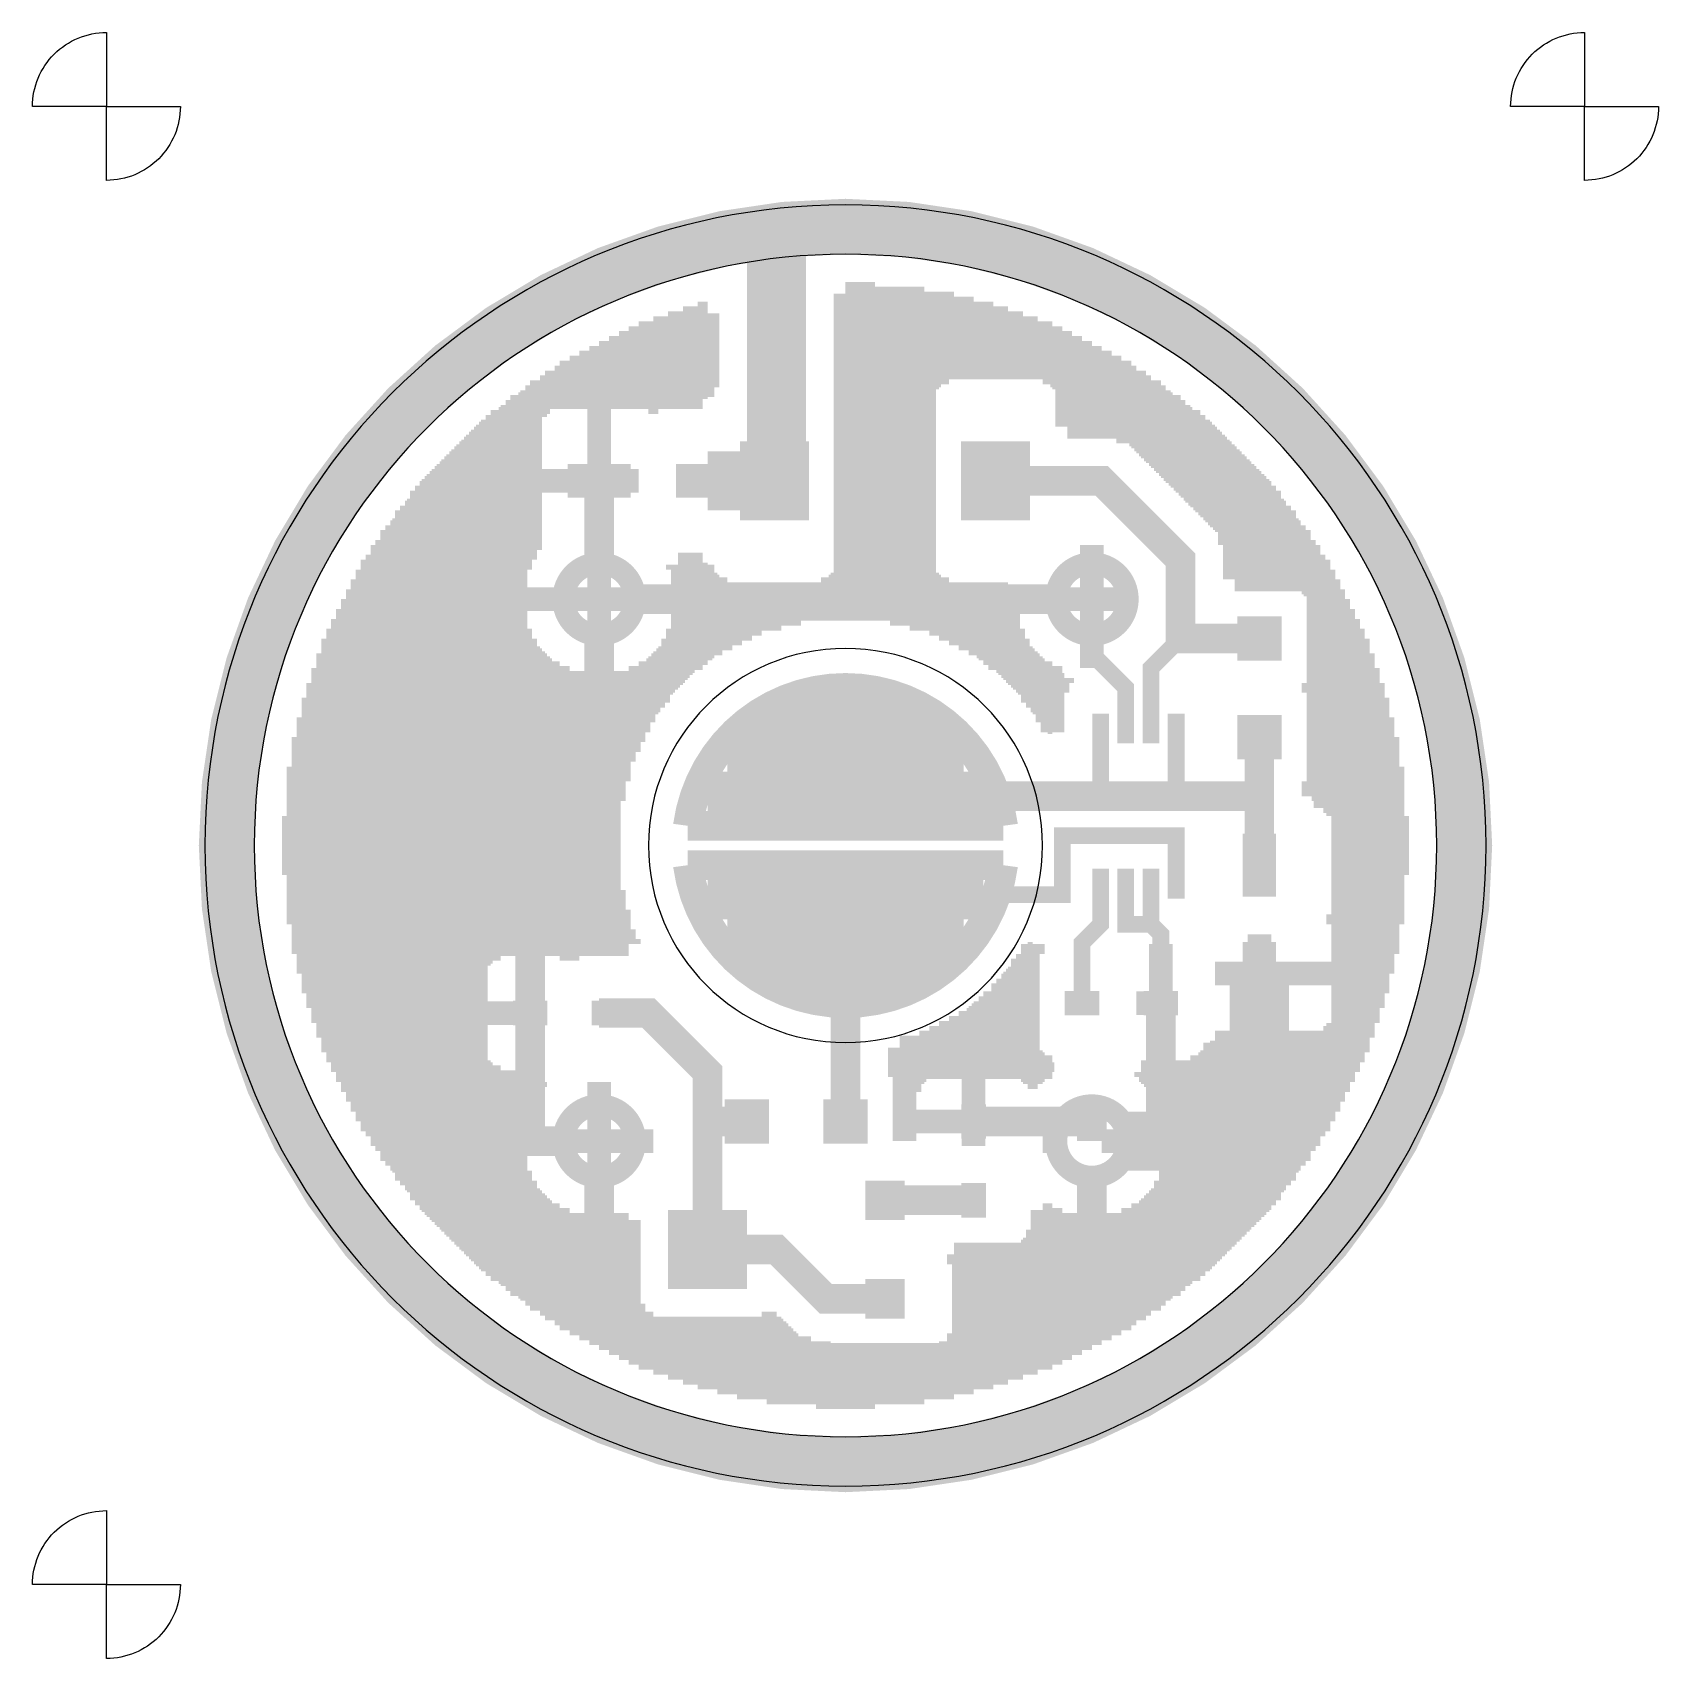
# Model space of a CAD drawing. Extents: x 84 to 125.9, y 127.5 to 169.4.
import ezdxf

# ---------------------------------------------------------------- set-up
doc = ezdxf.new("R2010")
doc.units = 0
doc.layers.add('1', color=7, linetype='Continuous')

msp = doc.modelspace()

# ---------------------------------------------------------------- linework, layer by layer
at = {"layer": '1'}
for points in [[(85.904908, 167.54475), (83.999908, 167.54475, -0.414214), (85.904908, 169.44975)], [(124.004908, 167.54475), (122.099908, 167.54475, -0.414214), (124.004908, 169.44975)], [(85.904908, 167.54475), (87.809908, 167.54475, -0.414214), (85.904908, 165.63975)], [(124.004908, 167.54475), (125.909908, 167.54475, -0.414214), (124.004908, 165.63975)], [(88.444908, 148.49475, 1), (121.464908, 148.49475, 1)], [(89.714908, 148.49475, 1), (120.194908, 148.49475, 1)], [(99.874908, 148.49475, 1), (110.034908, 148.49475, 1)], [(85.904908, 129.44475), (83.999908, 129.44475, -0.414214), (85.904908, 131.34975)], [(85.904908, 129.44475), (87.809908, 129.44475, -0.414214), (85.904908, 127.53975)]]:
    msp.add_lwpolyline(points, format="xyb", close=True, dxfattribs=at)
for points, const_width in [([(89.000533, 148.49475, 1), (120.909283, 148.49475, 1)], 1.42875), ([(97.684158, 154.84475, 1), (99.525658, 154.84475, 1)], 0.5715), ([(110.384158, 154.84475, 1), (112.225658, 154.84475, 1)], 0.5715), ([(104.383408, 149.76475, 1), (105.526408, 149.76475, 1)], 1.143), ([(104.383408, 147.22475, 1), (105.526408, 147.22475, 1)], 1.143), ([(97.684158, 140.87475, 1), (99.525658, 140.87475, 1)], 0.5715), ([(110.384158, 140.87475, 1), (112.225658, 140.87475, 1)], 0.5715)]:
    msp.add_lwpolyline(points, format="xyb", close=True, dxfattribs=dict(at, const_width=const_width))
for points, const_width in [([(103.176908, 157.89275), (103.176908, 164.24275)], 1.524), ([(105.716908, 162.71875), (104.954908, 162.71875)], 0.6096), ([(104.954908, 154.59075), (104.954908, 162.71875)], 0.6096), ([(106.986908, 162.59175), (104.954908, 162.59175)], 0.6096), ([(107.748908, 162.46475), (104.954908, 162.46475)], 0.6096), ([(108.256908, 162.33775), (104.954908, 162.33775)], 0.6096), ([(105.081908, 154.59075), (105.081908, 162.71875)], 0.6096), ([(105.208908, 154.59075), (105.208908, 162.71875)], 0.6096), ([(105.335908, 154.59075), (105.335908, 162.71875)], 0.6096), ([(105.462908, 154.59075), (105.462908, 162.71875)], 0.6096), ([(105.589908, 154.59075), (105.589908, 162.71875)], 0.6096), ([(105.716908, 154.59075), (105.716908, 162.71875)], 0.6096), ([(105.843908, 154.59075), (105.843908, 162.59175)], 0.6096), ([(105.970908, 154.59075), (105.970908, 162.59175)], 0.6096), ([(106.097908, 154.46375), (106.097908, 162.59175)], 0.6096), ([(106.224908, 154.46375), (106.224908, 162.59175)], 0.6096), ([(106.351908, 154.46375), (106.351908, 162.59175)], 0.6096), ([(106.478908, 154.46375), (106.478908, 162.59175)], 0.6096), ([(106.605908, 154.33675), (106.605908, 162.59175)], 0.6096), ([(106.732908, 154.33675), (106.732908, 162.59175)], 0.6096), ([(106.859908, 154.33675), (106.859908, 162.59175)], 0.6096), ([(106.986908, 154.33675), (106.986908, 162.59175)], 0.6096), ([(107.113908, 160.30575), (107.113908, 162.46475)], 0.6096), ([(107.240908, 160.55975), (107.240908, 162.46475)], 0.6096), ([(107.367908, 160.55975), (107.367908, 162.46475)], 0.6096), ([(107.494908, 160.68675), (107.494908, 162.46475)], 0.6096), ([(107.621908, 160.68675), (107.621908, 162.46475)], 0.6096), ([(107.748908, 160.81375), (107.748908, 162.46475)], 0.6096), ([(107.875908, 160.81375), (107.875908, 162.33775)], 0.6096), ([(108.002908, 160.81375), (108.002908, 162.33775)], 0.6096), ([(108.129908, 160.81375), (108.129908, 162.33775)], 0.6096), ([(108.256908, 160.81375), (108.256908, 162.33775)], 0.6096), ([(101.398908, 161.95675), (100.382908, 161.95675)], 0.6096), ([(100.382908, 160.05175), (100.382908, 161.95675)], 0.6096), ([(100.509908, 160.05175), (100.509908, 161.95675)], 0.6096), ([(100.636908, 160.05175), (100.636908, 161.95675)], 0.6096), ([(101.398908, 162.08375), (100.763908, 162.08375)], 0.6096), ([(100.763908, 160.05175), (100.763908, 162.08375)], 0.6096), ([(100.890908, 160.05175), (100.890908, 162.08375)], 0.6096), ([(101.017908, 160.05175), (101.017908, 162.08375)], 0.6096), ([(101.398908, 162.21075), (101.144908, 162.21075)], 0.6096), ([(101.144908, 160.05175), (101.144908, 162.21075)], 0.6096), ([(101.271908, 160.05175), (101.271908, 162.21075)], 0.6096), ([(101.398908, 160.30575), (101.398908, 162.21075)], 0.6096), ([(108.764908, 162.21075), (104.954908, 162.21075)], 0.6096), ([(109.145908, 162.08375), (104.954908, 162.08375)], 0.6096), ([(109.526908, 161.95675), (104.954908, 161.95675)], 0.6096), ([(108.383908, 160.81375), (108.383908, 162.21075)], 0.6096), ([(108.510908, 160.81375), (108.510908, 162.21075)], 0.6096), ([(108.637908, 160.81375), (108.637908, 162.21075)], 0.6096), ([(108.764908, 160.81375), (108.764908, 162.21075)], 0.6096), ([(108.891908, 160.81375), (108.891908, 162.08375)], 0.6096), ([(109.018908, 160.81375), (109.018908, 162.08375)], 0.6096), ([(109.145908, 160.81375), (109.145908, 162.08375)], 0.6096), ([(109.272908, 160.81375), (109.272908, 161.95675)], 0.6096), ([(109.399908, 160.81375), (109.399908, 161.95675)], 0.6096), ([(109.526908, 160.81375), (109.526908, 161.95675)], 0.6096), ([(101.398908, 161.57575), (99.366908, 161.57575)], 0.6096), ([(99.366908, 160.05175), (99.366908, 161.57575)], 0.6096), ([(99.493908, 160.05175), (99.493908, 161.57575)], 0.6096), ([(101.398908, 161.70275), (99.620908, 161.70275)], 0.6096), ([(99.620908, 160.05175), (99.620908, 161.70275)], 0.6096), ([(99.747908, 160.05175), (99.747908, 161.70275)], 0.6096), ([(99.874908, 159.92475), (99.874908, 161.70275)], 0.6096), ([(101.398908, 161.82975), (100.001908, 161.82975)], 0.6096), ([(100.001908, 159.92475), (100.001908, 161.82975)], 0.6096), ([(100.128908, 159.92475), (100.128908, 161.82975)], 0.6096), ([(100.255908, 160.05175), (100.255908, 161.82975)], 0.6096), ([(109.907908, 161.82975), (104.954908, 161.82975)], 0.6096), ([(110.288908, 161.70275), (104.954908, 161.70275)], 0.6096), ([(110.542908, 161.57575), (104.954908, 161.57575)], 0.6096), ([(109.653908, 160.81375), (109.653908, 161.82975)], 0.6096), ([(109.780908, 160.81375), (109.780908, 161.82975)], 0.6096), ([(109.907908, 160.81375), (109.907908, 161.82975)], 0.6096), ([(110.034908, 160.68675), (110.034908, 161.70275)], 0.6096), ([(110.161908, 160.68675), (110.161908, 161.70275)], 0.6096), ([(110.288908, 160.55975), (110.288908, 161.70275)], 0.6096), ([(110.415908, 160.43275), (110.415908, 161.57575)], 0.6096), ([(110.542908, 160.30575), (110.542908, 161.57575)], 0.6096), ([(101.398908, 161.06775), (98.350908, 161.06775)], 0.6096), ([(98.350908, 160.05175), (98.350908, 161.06775)], 0.6096), ([(98.477908, 160.05175), (98.477908, 161.06775)], 0.6096), ([(101.398908, 161.19475), (98.604908, 161.19475)], 0.6096), ([(98.604908, 145.95475), (98.604908, 161.19475)], 0.6096), ([(98.731908, 160.05175), (98.731908, 161.19475)], 0.6096), ([(101.398908, 161.32175), (98.858908, 161.32175)], 0.6096), ([(98.858908, 160.05175), (98.858908, 161.32175)], 0.6096), ([(98.985908, 160.05175), (98.985908, 161.32175)], 0.6096), ([(101.398908, 161.44875), (99.112908, 161.44875)], 0.6096), ([(99.112908, 160.05175), (99.112908, 161.44875)], 0.6096), ([(99.239908, 160.05175), (99.239908, 161.44875)], 0.6096), ([(110.796908, 161.44875), (104.954908, 161.44875)], 0.6096), ([(111.050908, 161.32175), (104.954908, 161.32175)], 0.6096), ([(111.304908, 161.19475), (104.954908, 161.19475)], 0.6096), ([(111.558908, 161.06775), (104.954908, 161.06775)], 0.6096), ([(110.669908, 159.28975), (110.669908, 161.44875)], 0.6096), ([(110.796908, 159.28975), (110.796908, 161.44875)], 0.6096), ([(110.923908, 159.28975), (110.923908, 161.32175)], 0.6096), ([(111.050908, 159.28975), (111.050908, 161.32175)], 0.6096), ([(111.177908, 159.28975), (111.177908, 161.19475)], 0.6096), ([(111.304908, 159.28975), (111.304908, 161.19475)], 0.6096), ([(111.431908, 159.28975), (111.431908, 161.06775)], 0.6096), ([(111.558908, 159.28975), (111.558908, 161.06775)], 0.6096), ([(101.398908, 160.68675), (97.588908, 160.68675)], 0.6096), ([(97.588908, 160.05175), (97.588908, 160.68675)], 0.6096), ([(97.715908, 160.05175), (97.715908, 160.68675)], 0.6096), ([(101.398908, 160.81375), (97.842908, 160.81375)], 0.6096), ([(97.842908, 160.05175), (97.842908, 160.81375)], 0.6096), ([(97.969908, 160.05175), (97.969908, 160.81375)], 0.6096), ([(101.398908, 160.94075), (98.096908, 160.94075)], 0.6096), ([(98.096908, 160.05175), (98.096908, 160.94075)], 0.6096), ([(98.223908, 160.05175), (98.223908, 160.94075)], 0.6096), ([(111.812908, 160.94075), (104.954908, 160.94075)], 0.6096), ([(112.066908, 160.81375), (104.954908, 160.81375)], 0.6096), ([(107.621908, 160.68675), (104.954908, 160.68675)], 0.6096), ([(112.320908, 160.68675), (110.034908, 160.68675)], 0.6096), ([(111.685908, 159.28975), (111.685908, 160.94075)], 0.6096), ([(111.812908, 159.28975), (111.812908, 160.94075)], 0.6096), ([(111.939908, 159.16275), (111.939908, 160.81375)], 0.6096), ([(112.066908, 159.16275), (112.066908, 160.81375)], 0.6096), ([(112.193908, 159.16275), (112.193908, 160.68675)], 0.6096), ([(112.320908, 159.03575), (112.320908, 160.68675)], 0.6096), ([(101.398908, 160.30575), (97.080908, 160.30575)], 0.6096), ([(97.080908, 159.79775), (97.080908, 160.30575)], 0.6096), ([(101.398908, 160.43275), (97.207908, 160.43275)], 0.6096), ([(97.207908, 159.92475), (97.207908, 160.43275)], 0.6096), ([(97.334908, 159.92475), (97.334908, 160.43275)], 0.6096), ([(101.398908, 160.55975), (97.461908, 160.55975)], 0.6096), ([(97.461908, 160.05175), (97.461908, 160.55975)], 0.6096), ([(107.367908, 160.55975), (104.954908, 160.55975)], 0.6096), ([(107.113908, 160.43275), (104.954908, 160.43275)], 0.6096), ([(107.113908, 160.30575), (104.954908, 160.30575)], 0.6096), ([(112.447908, 160.55975), (110.288908, 160.55975)], 0.6096), ([(112.701908, 160.43275), (110.415908, 160.43275)], 0.6096), ([(112.828908, 160.30575), (110.542908, 160.30575)], 0.6096), ([(112.447908, 158.90875), (112.447908, 160.55975)], 0.6096), ([(112.574908, 158.78175), (112.574908, 160.43275)], 0.6096), ([(112.701908, 158.65475), (112.701908, 160.43275)], 0.6096), ([(112.828908, 158.52775), (112.828908, 160.30575)], 0.6096), ([(97.080908, 159.79775), (96.318908, 159.79775)], 0.6096), ([(96.318908, 145.95475), (96.318908, 159.79775)], 0.6096), ([(96.445908, 145.95475), (96.445908, 159.79775)], 0.6096), ([(97.334908, 159.92475), (96.572908, 159.92475)], 0.6096), ([(96.572908, 155.60675), (96.572908, 159.92475)], 0.6096), ([(101.271908, 160.05175), (96.699908, 160.05175)], 0.6096), ([(96.699908, 155.86075), (96.699908, 160.05175)], 0.6096), ([(101.271908, 160.17875), (96.826908, 160.17875)], 0.6096), ([(96.826908, 156.11475), (96.826908, 160.17875)], 0.6096), ([(96.953908, 159.54375), (96.953908, 160.17875)], 0.6096), ([(100.128908, 159.92475), (99.874908, 159.92475)], 0.6096), ([(106.986908, 160.17875), (104.954908, 160.17875)], 0.6096), ([(106.986908, 160.05175), (104.954908, 160.05175)], 0.6096), ([(106.986908, 159.92475), (104.954908, 159.92475)], 0.6096), ([(106.986908, 159.79775), (104.954908, 159.79775)], 0.6096), ([(113.082908, 160.17875), (110.669908, 160.17875)], 0.6096), ([(113.209908, 160.05175), (110.669908, 160.05175)], 0.6096), ([(113.336908, 159.92475), (110.669908, 159.92475)], 0.6096), ([(113.590908, 159.79775), (110.669908, 159.79775)], 0.6096), ([(112.955908, 158.40075), (112.955908, 160.17875)], 0.6096), ([(113.082908, 158.27375), (113.082908, 160.17875)], 0.6096), ([(113.209908, 158.14675), (113.209908, 160.05175)], 0.6096), ([(113.336908, 158.01975), (113.336908, 159.92475)], 0.6096), ([(113.463908, 157.89275), (113.463908, 159.79775)], 0.6096), ([(113.590908, 157.76575), (113.590908, 159.79775)], 0.6096), ([(96.826908, 159.41675), (95.810908, 159.41675)], 0.6096), ([(95.810908, 145.70075), (95.810908, 159.41675)], 0.6096), ([(95.937908, 145.82775), (95.937908, 159.41675)], 0.6096), ([(96.953908, 159.54375), (96.064908, 159.54375)], 0.6096), ([(96.064908, 145.82775), (96.064908, 159.54375)], 0.6096), ([(96.953908, 159.67075), (96.191908, 159.67075)], 0.6096), ([(96.191908, 145.95475), (96.191908, 159.67075)], 0.6096), ([(106.986908, 159.67075), (104.954908, 159.67075)], 0.6096), ([(106.986908, 159.54375), (104.954908, 159.54375)], 0.6096), ([(106.986908, 159.41675), (104.954908, 159.41675)], 0.6096), ([(113.717908, 159.67075), (110.669908, 159.67075)], 0.6096), ([(113.844908, 159.54375), (110.669908, 159.54375)], 0.6096), ([(114.098908, 159.41675), (110.669908, 159.41675)], 0.6096), ([(113.717908, 157.63875), (113.717908, 159.67075)], 0.6096), ([(113.844908, 157.51175), (113.844908, 159.54375)], 0.6096), ([(113.971908, 157.38475), (113.971908, 159.41675)], 0.6096), ([(114.098908, 157.25775), (114.098908, 159.41675)], 0.6096), ([(96.826908, 159.03575), (95.429908, 159.03575)], 0.6096), ([(95.429908, 137.95375), (95.429908, 159.03575)], 0.6096), ([(96.826908, 159.16275), (95.556908, 159.16275)], 0.6096), ([(95.556908, 145.44675), (95.556908, 159.16275)], 0.6096), ([(96.826908, 159.28975), (95.683908, 159.28975)], 0.6096), ([(95.683908, 145.57375), (95.683908, 159.28975)], 0.6096), ([(106.986908, 159.28975), (104.954908, 159.28975)], 0.6096), ([(106.986908, 159.16275), (104.954908, 159.16275)], 0.6096), ([(106.986908, 159.03575), (104.954908, 159.03575)], 0.6096), ([(114.225908, 159.28975), (110.669908, 159.28975)], 0.6096), ([(114.352908, 159.16275), (111.939908, 159.16275)], 0.6096), ([(114.479908, 159.03575), (112.320908, 159.03575)], 0.6096), ([(114.225908, 157.13075), (114.225908, 159.28975)], 0.6096), ([(114.352908, 157.00375), (114.352908, 159.16275)], 0.6096), ([(114.479908, 156.87675), (114.479908, 159.03575)], 0.6096), ([(96.826908, 158.65475), (95.048908, 158.65475)], 0.6096), ([(95.048908, 138.33475), (95.048908, 158.65475)], 0.6096), ([(96.826908, 158.78175), (95.175908, 158.78175)], 0.6096), ([(95.175908, 138.20775), (95.175908, 158.78175)], 0.6096), ([(96.826908, 158.90875), (95.302908, 158.90875)], 0.6096), ([(95.302908, 138.08075), (95.302908, 158.90875)], 0.6096), ([(106.986908, 158.90875), (104.954908, 158.90875)], 0.6096), ([(106.986908, 158.78175), (104.954908, 158.78175)], 0.6096), ([(106.986908, 158.65475), (104.954908, 158.65475)], 0.6096), ([(114.606908, 158.90875), (112.447908, 158.90875)], 0.6096), ([(114.733908, 158.78175), (112.574908, 158.78175)], 0.6096), ([(114.860908, 158.65475), (112.701908, 158.65475)], 0.6096), ([(114.606908, 156.74975), (114.606908, 158.90875)], 0.6096), ([(114.733908, 156.62275), (114.733908, 158.78175)], 0.6096), ([(114.860908, 156.24175), (114.860908, 158.65475)], 0.6096), ([(96.826908, 158.14675), (94.540908, 158.14675)], 0.6096), ([(94.540908, 138.84275), (94.540908, 158.14675)], 0.6096), ([(96.826908, 158.27375), (94.667908, 158.27375)], 0.6096), ([(94.667908, 138.71575), (94.667908, 158.27375)], 0.6096), ([(96.826908, 158.40075), (94.794908, 158.40075)], 0.6096), ([(94.794908, 138.58875), (94.794908, 158.40075)], 0.6096), ([(96.826908, 158.52775), (94.921908, 158.52775)], 0.6096), ([(94.921908, 138.46175), (94.921908, 158.52775)], 0.6096), ([(103.120927, 157.89275), (101.398908, 157.89275)], 1.524), ([(106.986908, 158.52775), (104.954908, 158.52775)], 0.6096), ([(106.986908, 158.40075), (104.954908, 158.40075)], 0.6096), ([(106.986908, 158.27375), (104.954908, 158.27375)], 0.6096), ([(106.986908, 158.14675), (104.954908, 158.14675)], 0.6096), ([(114.987908, 158.52775), (112.828908, 158.52775)], 0.6096), ([(115.114908, 158.40075), (112.955908, 158.40075)], 0.6096), ([(115.241908, 158.27375), (113.082908, 158.27375)], 0.6096), ([(115.368908, 158.14675), (113.209908, 158.14675)], 0.6096), ([(114.987908, 155.35275), (114.987908, 158.52775)], 0.6096), ([(115.114908, 155.35275), (115.114908, 158.40075)], 0.6096), ([(115.241908, 155.35275), (115.241908, 158.27375)], 0.6096), ([(115.368908, 155.35275), (115.368908, 158.14675)], 0.6096), ([(96.826908, 157.76575), (94.159908, 157.76575)], 0.6096), ([(94.159908, 139.22375), (94.159908, 157.76575)], 0.6096), ([(99.620908, 157.89275), (94.286908, 157.89275)], 0.6096), ([(94.286908, 139.09675), (94.286908, 157.89275)], 0.6096), ([(96.826908, 158.01975), (94.413908, 158.01975)], 0.6096), ([(94.413908, 138.96975), (94.413908, 158.01975)], 0.6096), ([(98.604908, 155.47975), (98.604908, 157.89275)], 0.762), ([(106.986908, 158.01975), (104.954908, 158.01975)], 0.6096), ([(106.986908, 157.89275), (104.954908, 157.89275)], 0.6096), ([(106.986908, 157.76575), (104.954908, 157.76575)], 0.6096), ([(115.622908, 153.82875), (113.590908, 153.82875), (113.590908, 155.86075), (111.558908, 157.89275), (108.82089, 157.89275)], 0.762), ([(115.495908, 158.01975), (113.336908, 158.01975)], 0.6096), ([(115.622908, 157.89275), (113.463908, 157.89275)], 0.6096), ([(115.749908, 157.76575), (113.590908, 157.76575)], 0.6096), ([(115.495908, 155.35275), (115.495908, 158.01975)], 0.6096), ([(115.622908, 155.35275), (115.622908, 157.89275)], 0.6096), ([(115.749908, 155.35275), (115.749908, 157.76575)], 0.6096), ([(96.826908, 157.38475), (93.905908, 157.38475)], 0.6096), ([(93.905908, 139.60475), (93.905908, 157.38475)], 0.6096), ([(96.826908, 157.63875), (94.032908, 157.63875)], 0.6096), ([(94.032908, 139.35075), (94.032908, 157.63875)], 0.6096), ([(96.826908, 157.51175), (94.032908, 157.51175)], 0.6096), ([(106.986908, 157.63875), (104.954908, 157.63875)], 0.6096), ([(106.986908, 157.51175), (104.954908, 157.51175)], 0.6096), ([(106.986908, 157.38475), (104.954908, 157.38475)], 0.6096), ([(115.876908, 157.63875), (113.717908, 157.63875)], 0.6096), ([(115.876908, 157.51175), (113.844908, 157.51175)], 0.6096), ([(116.003908, 157.38475), (113.971908, 157.38475)], 0.6096), ([(115.876908, 155.35275), (115.876908, 157.63875)], 0.6096), ([(116.003908, 155.35275), (116.003908, 157.38475)], 0.6096), ([(96.826908, 156.87675), (93.524908, 156.87675)], 0.6096), ([(93.524908, 140.11275), (93.524908, 156.87675)], 0.6096), ([(96.826908, 157.13075), (93.651908, 157.13075)], 0.6096), ([(93.651908, 139.85875), (93.651908, 157.13075)], 0.6096), ([(96.826908, 157.00375), (93.651908, 157.00375)], 0.6096), ([(96.826908, 157.25775), (93.778908, 157.25775)], 0.6096), ([(93.778908, 139.73175), (93.778908, 157.25775)], 0.6096), ([(106.986908, 157.25775), (104.954908, 157.25775)], 0.6096), ([(106.986908, 157.13075), (104.954908, 157.13075)], 0.6096), ([(106.986908, 157.00375), (104.954908, 157.00375)], 0.6096), ([(106.986908, 156.87675), (104.954908, 156.87675)], 0.6096), ([(116.130908, 157.25775), (114.098908, 157.25775)], 0.6096), ([(116.257908, 157.13075), (114.225908, 157.13075)], 0.6096), ([(116.257908, 157.00375), (114.352908, 157.00375)], 0.6096), ([(116.384908, 156.87675), (114.479908, 156.87675)], 0.6096), ([(116.130908, 155.35275), (116.130908, 157.25775)], 0.6096), ([(116.257908, 155.35275), (116.257908, 157.13075)], 0.6096), ([(116.384908, 155.35275), (116.384908, 156.87675)], 0.6096), ([(96.826908, 156.62275), (93.270908, 156.62275)], 0.6096), ([(93.270908, 140.36675), (93.270908, 156.62275)], 0.6096), ([(96.826908, 156.49575), (93.270908, 156.49575)], 0.6096), ([(96.826908, 156.74975), (93.397908, 156.74975)], 0.6096), ([(93.397908, 140.23975), (93.397908, 156.74975)], 0.6096), ([(106.986908, 156.74975), (104.954908, 156.74975)], 0.6096), ([(106.986908, 156.62275), (104.954908, 156.62275)], 0.6096), ([(106.986908, 156.49575), (104.954908, 156.49575)], 0.6096), ([(116.511908, 156.74975), (114.606908, 156.74975)], 0.6096), ([(116.638908, 156.62275), (114.733908, 156.62275)], 0.6096), ([(116.638908, 156.49575), (114.860908, 156.49575)], 0.6096), ([(116.511908, 155.35275), (116.511908, 156.74975)], 0.6096), ([(116.638908, 155.35275), (116.638908, 156.62275)], 0.6096), ([(96.953908, 156.24175), (93.016908, 156.24175)], 0.6096), ([(93.016908, 140.74775), (93.016908, 156.24175)], 0.6096), ([(96.826908, 156.11475), (93.016908, 156.11475)], 0.6096), ([(96.826908, 156.36875), (93.143908, 156.36875)], 0.6096), ([(93.143908, 140.62075), (93.143908, 156.36875)], 0.6096), ([(106.986908, 156.36875), (104.954908, 156.36875)], 0.6096), ([(106.986908, 156.24175), (104.954908, 156.24175)], 0.6096), ([(106.986908, 156.11475), (104.954908, 156.11475)], 0.6096), ([(111.304908, 153.06675), (111.304908, 156.24175)], 0.6096), ([(116.765908, 156.36875), (114.860908, 156.36875)], 0.6096), ([(116.892908, 156.24175), (114.860908, 156.24175)], 0.6096), ([(116.892908, 156.11475), (114.987908, 156.11475)], 0.6096), ([(116.765908, 155.22575), (116.765908, 156.36875)], 0.6096), ([(116.892908, 155.09875), (116.892908, 156.24175)], 0.6096), ([(96.572908, 155.60675), (92.635908, 155.60675)], 0.6096), ([(92.635908, 141.38275), (92.635908, 155.60675)], 0.6096), ([(96.699908, 155.86075), (92.762908, 155.86075)], 0.6096), ([(92.762908, 141.12875), (92.762908, 155.86075)], 0.6096), ([(96.572908, 155.73375), (92.762908, 155.73375)], 0.6096), ([(96.699908, 155.98775), (92.889908, 155.98775)], 0.6096), ([(92.889908, 141.00175), (92.889908, 155.98775)], 0.6096), ([(101.271908, 155.73375), (100.636908, 155.73375)], 0.6096), ([(100.636908, 155.60675), (100.636908, 155.73375)], 0.6096), ([(101.271908, 155.60675), (100.636908, 155.60675)], 0.6096), ([(100.763908, 152.93975), (100.763908, 155.73375)], 0.6096), ([(100.890908, 153.06675), (100.890908, 155.73375)], 0.6096), ([(101.017908, 153.19375), (101.017908, 155.73375)], 0.6096), ([(101.144908, 153.32075), (101.144908, 155.73375)], 0.6096), ([(101.271908, 153.32075), (101.271908, 155.73375)], 0.6096), ([(106.986908, 155.98775), (104.954908, 155.98775)], 0.6096), ([(106.986908, 155.86075), (104.954908, 155.86075)], 0.6096), ([(106.986908, 155.73375), (104.954908, 155.73375)], 0.6096), ([(106.986908, 155.60675), (104.954908, 155.60675)], 0.6096), ([(117.019908, 155.98775), (114.987908, 155.98775)], 0.6096), ([(117.146908, 155.86075), (114.987908, 155.86075)], 0.6096), ([(117.146908, 155.73375), (114.987908, 155.73375)], 0.6096), ([(117.273908, 155.60675), (114.987908, 155.60675)], 0.6096), ([(117.019908, 154.97175), (117.019908, 155.98775)], 0.6096), ([(117.146908, 149.76475), (117.146908, 155.86075)], 0.6096), ([(117.273908, 149.63775), (117.273908, 155.60675)], 0.6096), ([(96.445908, 155.35275), (92.508908, 155.35275)], 0.6096), ([(92.508908, 141.63675), (92.508908, 155.35275)], 0.6096), ([(96.445908, 155.22575), (92.508908, 155.22575)], 0.6096), ([(96.445908, 155.47975), (92.635908, 155.47975)], 0.6096), ([(101.398908, 155.47975), (100.763908, 155.47975)], 0.6096), ([(101.525908, 155.35275), (100.763908, 155.35275)], 0.6096), ([(101.652908, 155.22575), (100.763908, 155.22575)], 0.6096), ([(101.398908, 153.44775), (101.398908, 155.47975)], 0.6096), ([(101.525908, 153.57475), (101.525908, 155.35275)], 0.6096), ([(101.652908, 153.70175), (101.652908, 155.22575)], 0.6096), ([(107.367908, 155.22575), (104.573908, 155.22575)], 0.6096), ([(104.573908, 154.59075), (104.573908, 155.22575)], 0.6096), ([(104.700908, 154.59075), (104.700908, 155.22575)], 0.6096), ([(107.113908, 155.47975), (104.827908, 155.47975)], 0.6096), ([(104.827908, 154.59075), (104.827908, 155.47975)], 0.6096), ([(107.113908, 155.35275), (104.827908, 155.35275)], 0.6096), ([(107.113908, 154.20975), (107.113908, 155.47975)], 0.6096), ([(107.240908, 154.20975), (107.240908, 155.22575)], 0.6096), ([(107.367908, 154.08275), (107.367908, 155.22575)], 0.6096), ([(117.273908, 155.47975), (114.987908, 155.47975)], 0.6096), ([(117.400908, 155.35275), (114.987908, 155.35275)], 0.6096), ([(117.400908, 155.22575), (116.765908, 155.22575)], 0.6096), ([(117.400908, 149.63775), (117.400908, 155.35275)], 0.6096), ([(112.193908, 154.84475), (92.254908, 154.84475)], 0.6096), ([(92.254908, 142.14475), (92.254908, 154.84475)], 0.6096), ([(96.445908, 155.09875), (92.381908, 155.09875)], 0.6096), ([(92.381908, 141.89075), (92.381908, 155.09875)], 0.6096), ([(96.445908, 154.97175), (92.381908, 154.97175)], 0.6096), ([(110.669908, 154.84475), (99.239908, 154.84475)], 0.762), ([(101.906908, 155.09875), (100.763908, 155.09875)], 0.6096), ([(109.145908, 154.97175), (100.763908, 154.97175)], 0.6096), ([(101.779908, 153.70175), (101.779908, 155.09875)], 0.6096), ([(101.906908, 153.82875), (101.906908, 155.09875)], 0.6096), ([(102.033908, 153.82875), (102.033908, 154.97175)], 0.6096), ([(102.160908, 153.95575), (102.160908, 154.97175)], 0.6096), ([(102.287908, 153.95575), (102.287908, 154.97175)], 0.6096), ([(102.414908, 154.08275), (102.414908, 154.97175)], 0.6096), ([(102.541908, 154.08275), (102.541908, 154.97175)], 0.6096), ([(102.668908, 154.20975), (102.668908, 154.97175)], 0.6096), ([(102.795908, 154.20975), (102.795908, 154.97175)], 0.6096), ([(102.922908, 154.33675), (102.922908, 154.97175)], 0.6096), ([(103.049908, 154.33675), (103.049908, 154.97175)], 0.6096), ([(103.176908, 154.33675), (103.176908, 154.97175)], 0.6096), ([(103.303908, 154.33675), (103.303908, 154.97175)], 0.6096), ([(103.430908, 154.46375), (103.430908, 154.97175)], 0.6096), ([(103.557908, 154.46375), (103.557908, 154.97175)], 0.6096), ([(103.684908, 154.46375), (103.684908, 154.97175)], 0.6096), ([(103.811908, 154.46375), (103.811908, 154.97175)], 0.6096), ([(103.938908, 154.59075), (103.938908, 154.97175)], 0.6096), ([(104.065908, 154.59075), (104.065908, 154.97175)], 0.6096), ([(104.192908, 154.59075), (104.192908, 154.97175)], 0.6096), ([(107.621908, 155.09875), (104.319908, 155.09875)], 0.6096), ([(104.319908, 154.59075), (104.319908, 155.09875)], 0.6096), ([(104.446908, 154.59075), (104.446908, 155.09875)], 0.6096), ([(107.494908, 154.08275), (107.494908, 155.09875)], 0.6096), ([(107.621908, 153.95575), (107.621908, 155.09875)], 0.6096), ([(107.748908, 153.95575), (107.748908, 154.97175)], 0.6096), ([(107.875908, 153.82875), (107.875908, 154.97175)], 0.6096), ([(108.002908, 153.82875), (108.002908, 154.97175)], 0.6096), ([(108.129908, 153.70175), (108.129908, 154.97175)], 0.6096), ([(108.256908, 153.70175), (108.256908, 154.97175)], 0.6096), ([(108.383908, 153.57475), (108.383908, 154.97175)], 0.6096), ([(108.510908, 153.44775), (108.510908, 154.97175)], 0.6096), ([(108.637908, 153.32075), (108.637908, 154.97175)], 0.6096), ([(108.764908, 153.32075), (108.764908, 154.97175)], 0.6096), ([(108.891908, 153.19375), (108.891908, 154.97175)], 0.6096), ([(109.018908, 153.06675), (109.018908, 154.97175)], 0.6096), ([(109.145908, 152.93975), (109.145908, 154.97175)], 0.6096), ([(117.527908, 155.09875), (116.892908, 155.09875)], 0.6096), ([(117.527908, 154.97175), (117.019908, 154.97175)], 0.6096), ([(117.654908, 154.84475), (117.146908, 154.84475)], 0.6096), ([(117.527908, 149.51075), (117.527908, 155.09875)], 0.6096), ([(117.654908, 149.25675), (117.654908, 154.84475)], 0.6096), ([(96.445908, 154.59075), (92.127908, 154.59075)], 0.6096), ([(92.127908, 142.39875), (92.127908, 154.59075)], 0.6096), ([(96.445908, 154.46375), (92.127908, 154.46375)], 0.6096), ([(96.445908, 154.71775), (92.254908, 154.71775)], 0.6096), ([(109.145908, 154.71775), (100.763908, 154.71775)], 0.6096), ([(109.145908, 154.59075), (100.763908, 154.59075)], 0.6096), ([(103.811908, 154.46375), (100.763908, 154.46375)], 0.6096), ([(109.145908, 154.46375), (106.097908, 154.46375)], 0.6096), ([(117.654908, 154.71775), (117.146908, 154.71775)], 0.6096), ([(117.781908, 154.59075), (117.146908, 154.59075)], 0.6096), ([(117.781908, 154.46375), (117.146908, 154.46375)], 0.6096), ([(117.781908, 142.39875), (117.781908, 154.59075)], 0.6096), ([(96.572908, 154.08275), (91.873908, 154.08275)], 0.6096), ([(91.873908, 142.90675), (91.873908, 154.08275)], 0.6096), ([(96.572908, 153.95575), (91.873908, 153.95575)], 0.6096), ([(96.445908, 154.33675), (92.000908, 154.33675)], 0.6096), ([(92.000908, 142.65275), (92.000908, 154.33675)], 0.6096), ([(96.445908, 154.20975), (92.000908, 154.20975)], 0.6096), ([(96.572908, 145.95475), (96.572908, 154.08275)], 0.6096), ([(96.826908, 144.17675), (96.826908, 145.95475), (98.604908, 147.73275), (98.604908, 154.20975)], 0.762), ([(102.541908, 154.08275), (100.636908, 154.08275)], 0.6096), ([(100.636908, 152.81275), (100.636908, 154.08275)], 0.6096), ([(102.287908, 153.95575), (100.636908, 153.95575)], 0.6096), ([(103.303908, 154.33675), (100.763908, 154.33675)], 0.6096), ([(102.795908, 154.20975), (100.763908, 154.20975)], 0.6096), ([(109.145908, 154.33675), (106.605908, 154.33675)], 0.6096), ([(109.145908, 154.20975), (107.113908, 154.20975)], 0.6096), ([(109.272908, 154.08275), (107.367908, 154.08275)], 0.6096), ([(109.272908, 153.95575), (107.621908, 153.95575)], 0.6096), ([(109.272908, 152.81275), (109.272908, 154.08275)], 0.6096), ([(112.178922, 151.510746), (112.178922, 152.55875), (111.304908, 153.432764), (111.304908, 154.20975)], 0.4318), ([(117.908908, 154.33675), (117.146908, 154.33675)], 0.6096), ([(117.908908, 154.20975), (117.146908, 154.20975)], 0.6096), ([(118.035908, 154.08275), (117.146908, 154.08275)], 0.6096), ([(118.035908, 153.95575), (117.146908, 153.95575)], 0.6096), ([(117.908908, 142.65275), (117.908908, 154.33675)], 0.6096), ([(118.035908, 142.90675), (118.035908, 154.08275)], 0.6096), ([(96.699908, 153.82875), (91.746908, 153.82875)], 0.6096), ([(91.746908, 143.16075), (91.746908, 153.82875)], 0.6096), ([(96.699908, 153.70175), (91.746908, 153.70175)], 0.6096), ([(96.826908, 153.57475), (91.746908, 153.57475)], 0.6096), ([(96.699908, 145.95475), (96.699908, 153.82875)], 0.6096), ([(96.826908, 142.14475), (96.826908, 153.57475)], 0.6096), ([(101.525908, 153.57475), (100.382908, 153.57475)], 0.6096), ([(100.382908, 152.55875), (100.382908, 153.57475)], 0.6096), ([(102.033908, 153.82875), (100.509908, 153.82875)], 0.6096), ([(100.509908, 152.68575), (100.509908, 153.82875)], 0.6096), ([(101.779908, 153.70175), (100.509908, 153.70175)], 0.6096), ([(109.399908, 153.82875), (107.875908, 153.82875)], 0.6096), ([(109.399908, 153.70175), (108.129908, 153.70175)], 0.6096), ([(109.526908, 153.57475), (108.383908, 153.57475)], 0.6096), ([(109.399908, 152.68575), (109.399908, 153.82875)], 0.6096), ([(109.526908, 152.55875), (109.526908, 153.57475)], 0.6096), ([(115.622908, 153.82875), (113.590908, 153.82875), (112.828908, 153.06675), (112.828908, 151.510746)], 0.4318), ([(118.162908, 153.82875), (117.146908, 153.82875)], 0.6096), ([(118.162908, 153.70175), (117.146908, 153.70175)], 0.6096), ([(118.162908, 153.57475), (117.146908, 153.57475)], 0.6096), ([(118.162908, 143.16075), (118.162908, 153.82875)], 0.6096), ([(96.953908, 153.44775), (91.619908, 153.44775)], 0.6096), ([(91.619908, 143.54175), (91.619908, 153.44775)], 0.6096), ([(97.080908, 153.32075), (91.619908, 153.32075)], 0.6096), ([(97.207908, 153.19375), (91.619908, 153.19375)], 0.6096), ([(96.953908, 145.95475), (96.953908, 153.44775)], 0.6096), ([(97.080908, 145.95475), (97.080908, 153.32075)], 0.6096), ([(97.207908, 145.95475), (97.207908, 153.19375)], 0.6096), ([(101.017908, 153.19375), (100.001908, 153.19375)], 0.6096), ([(100.001908, 152.05075), (100.001908, 153.19375)], 0.6096), ([(101.271908, 153.32075), (100.128908, 153.32075)], 0.6096), ([(100.128908, 152.17775), (100.128908, 153.32075)], 0.6096), ([(101.398908, 153.44775), (100.255908, 153.44775)], 0.6096), ([(100.255908, 152.43175), (100.255908, 153.44775)], 0.6096), ([(109.653908, 153.44775), (108.510908, 153.44775)], 0.6096), ([(109.780908, 153.32075), (108.637908, 153.32075)], 0.6096), ([(109.907908, 153.19375), (108.891908, 153.19375)], 0.6096), ([(109.653908, 152.43175), (109.653908, 153.44775)], 0.6096), ([(109.780908, 152.17775), (109.780908, 153.32075)], 0.6096), ([(109.907908, 152.05075), (109.907908, 153.19375)], 0.6096), ([(118.289908, 153.44775), (117.146908, 153.44775)], 0.6096), ([(118.289908, 153.32075), (117.146908, 153.32075)], 0.6096), ([(118.289908, 153.19375), (117.146908, 153.19375)], 0.6096), ([(118.289908, 143.54175), (118.289908, 153.44775)], 0.6096), ([(100.509908, 152.68575), (91.365908, 152.68575)], 0.6096), ([(91.365908, 144.30375), (91.365908, 152.68575)], 0.6096), ([(97.334908, 153.06675), (91.492908, 153.06675)], 0.6096), ([(91.492908, 143.92275), (91.492908, 153.06675)], 0.6096), ([(97.588908, 152.93975), (91.492908, 152.93975)], 0.6096), ([(97.842908, 152.81275), (91.492908, 152.81275)], 0.6096), ([(97.334908, 145.95475), (97.334908, 153.06675)], 0.6096), ([(97.461908, 145.95475), (97.461908, 152.93975)], 0.6096), ([(97.588908, 145.82775), (97.588908, 152.93975)], 0.6096), ([(97.715908, 145.82775), (97.715908, 152.81275)], 0.6096), ([(97.842908, 145.70075), (97.842908, 152.81275)], 0.6096), ([(97.969908, 145.82775), (97.969908, 152.68575)], 0.6096), ([(98.096908, 145.82775), (98.096908, 152.68575)], 0.6096), ([(98.223908, 145.95475), (98.223908, 152.68575)], 0.6096), ([(98.350908, 145.95475), (98.350908, 152.68575)], 0.6096), ([(98.477908, 145.95475), (98.477908, 152.68575)], 0.6096), ([(98.731908, 145.95475), (98.731908, 152.68575)], 0.6096), ([(98.858908, 145.95475), (98.858908, 152.68575)], 0.6096), ([(98.985908, 149.63775), (98.985908, 152.68575)], 0.6096), ([(99.112908, 150.14575), (99.112908, 152.68575)], 0.6096), ([(99.239908, 150.65375), (99.239908, 152.68575)], 0.6096), ([(100.636908, 152.81275), (99.366908, 152.81275)], 0.6096), ([(99.366908, 150.90775), (99.366908, 152.81275)], 0.6096), ([(99.493908, 151.16175), (99.493908, 152.81275)], 0.6096), ([(100.763908, 152.93975), (99.620908, 152.93975)], 0.6096), ([(99.620908, 151.41575), (99.620908, 152.93975)], 0.6096), ([(99.747908, 151.66975), (99.747908, 152.93975)], 0.6096), ([(100.890908, 153.06675), (99.874908, 153.06675)], 0.6096), ([(99.874908, 151.92375), (99.874908, 153.06675)], 0.6096), ([(110.034908, 153.06675), (109.018908, 153.06675)], 0.6096), ([(110.288908, 152.93975), (109.145908, 152.93975)], 0.6096), ([(110.542908, 152.81275), (109.272908, 152.81275)], 0.6096), ([(110.542908, 152.68575), (109.399908, 152.68575)], 0.6096), ([(110.034908, 151.92375), (110.034908, 153.06675)], 0.6096), ([(110.161908, 151.66975), (110.161908, 152.93975)], 0.6096), ([(110.288908, 151.41575), (110.288908, 152.93975)], 0.6096), ([(110.415908, 152.43175), (110.415908, 152.81275)], 0.6096), ([(110.542908, 152.68575), (110.542908, 152.81275)], 0.6096), ([(118.543908, 152.68575), (117.019908, 152.68575)], 0.6096), ([(117.019908, 152.43175), (117.019908, 152.68575)], 0.6096), ([(118.416908, 153.06675), (117.146908, 153.06675)], 0.6096), ([(118.416908, 152.93975), (117.146908, 152.93975)], 0.6096), ([(118.416908, 152.81275), (117.146908, 152.81275)], 0.6096), ([(118.416908, 143.92275), (118.416908, 153.06675)], 0.6096), ([(118.543908, 144.30375), (118.543908, 152.68575)], 0.6096), ([(100.128908, 152.30475), (91.238908, 152.30475)], 0.6096), ([(91.238908, 144.68475), (91.238908, 152.30475)], 0.6096), ([(100.382908, 152.55875), (91.365908, 152.55875)], 0.6096), ([(100.255908, 152.43175), (91.365908, 152.43175)], 0.6096), ([(110.415908, 152.55875), (109.526908, 152.55875)], 0.6096), ([(110.415908, 152.43175), (109.653908, 152.43175)], 0.6096), ([(110.288908, 152.30475), (109.780908, 152.30475)], 0.6096), ([(118.543908, 152.55875), (116.892908, 152.55875)], 0.6096), ([(118.543908, 152.43175), (117.019908, 152.43175)], 0.6096), ([(118.670908, 152.30475), (117.146908, 152.30475)], 0.6096), ([(118.670908, 144.68475), (118.670908, 152.30475)], 0.6096), ([(100.128908, 152.17775), (91.238908, 152.17775)], 0.6096), ([(100.001908, 152.05075), (91.238908, 152.05075)], 0.6096), ([(99.874908, 151.92375), (91.238908, 151.92375)], 0.6096), ([(106.478908, 152.05075), (103.430908, 152.05075)], 0.762), ([(110.288908, 152.17775), (109.780908, 152.17775)], 0.6096), ([(110.288908, 152.05075), (109.907908, 152.05075)], 0.6096), ([(110.288908, 151.92375), (110.034908, 151.92375)], 0.6096), ([(118.670908, 152.17775), (117.146908, 152.17775)], 0.6096), ([(118.670908, 152.05075), (117.146908, 152.05075)], 0.6096), ([(118.670908, 151.92375), (117.146908, 151.92375)], 0.6096), ([(99.747908, 151.79675), (91.111908, 151.79675)], 0.6096), ([(91.111908, 145.19275), (91.111908, 151.79675)], 0.6096), ([(99.747908, 151.66975), (91.111908, 151.66975)], 0.6096), ([(99.620908, 151.54275), (91.111908, 151.54275)], 0.6096), ([(99.620908, 151.41575), (91.111908, 151.41575)], 0.6096), ([(102.414908, 151.54275), (107.494908, 151.54275)], 0.762), ([(110.288908, 151.79675), (110.161908, 151.79675)], 0.6096), ([(110.288908, 151.66975), (110.161908, 151.66975)], 0.6096), ([(113.478894, 151.510746), (113.478894, 149.76475), (111.528911, 149.76475), (111.528911, 151.510746)], 0.4318), ([(118.797908, 151.79675), (117.146908, 151.79675)], 0.6096), ([(118.797908, 151.66975), (117.146908, 151.66975)], 0.6096), ([(118.797908, 151.54275), (117.146908, 151.54275)], 0.6096), ([(118.797908, 151.41575), (117.146908, 151.41575)], 0.6096), ([(118.797908, 145.19275), (118.797908, 151.79675)], 0.6096), ([(99.493908, 151.28875), (90.984908, 151.28875)], 0.6096), ([(90.984908, 145.70075), (90.984908, 151.28875)], 0.6096), ([(99.493908, 151.16175), (90.984908, 151.16175)], 0.6096), ([(99.366908, 151.03475), (90.984908, 151.03475)], 0.6096), ([(108.002908, 151.03475), (101.906908, 151.03475)], 0.762), ([(115.622908, 151.28875), (115.622908, 149.76475), (105.589908, 149.76475)], 0.762), ([(115.622908, 151.28875), (115.622908, 149.76475), (113.478894, 149.76475), (113.478894, 151.510746)], 0.3048), ([(115.622908, 147.98675), (115.622908, 149.76475), (115.622908, 151.28875)], 0.762), ([(118.924908, 151.28875), (117.146908, 151.28875)], 0.6096), ([(118.924908, 151.16175), (117.146908, 151.16175)], 0.6096), ([(118.924908, 151.03475), (117.146908, 151.03475)], 0.6096), ([(118.924908, 145.70075), (118.924908, 151.28875)], 0.6096), ([(99.366908, 150.90775), (90.984908, 150.90775)], 0.6096), ([(99.239908, 150.78075), (90.984908, 150.78075)], 0.6096), ([(99.239908, 150.65375), (90.984908, 150.65375)], 0.6096), ([(101.906908, 150.52675), (108.002908, 150.52675)], 0.762), ([(118.924908, 150.90775), (117.146908, 150.90775)], 0.6096), ([(118.924908, 150.78075), (117.146908, 150.78075)], 0.6096), ([(118.924908, 150.65375), (117.146908, 150.65375)], 0.6096), ([(99.112908, 150.52675), (90.857908, 150.52675)], 0.6096), ([(90.857908, 146.46275), (90.857908, 150.52675)], 0.6096), ([(99.112908, 150.39975), (90.857908, 150.39975)], 0.6096), ([(99.112908, 150.27275), (90.857908, 150.27275)], 0.6096), ([(119.051908, 150.52675), (117.146908, 150.52675)], 0.6096), ([(119.051908, 150.39975), (117.146908, 150.39975)], 0.6096), ([(119.051908, 150.27275), (117.146908, 150.27275)], 0.6096), ([(119.051908, 146.46275), (119.051908, 150.52675)], 0.6096), ([(99.112908, 150.14575), (90.857908, 150.14575)], 0.6096), ([(98.985908, 150.01875), (90.857908, 150.01875)], 0.6096), ([(98.985908, 149.89175), (90.857908, 149.89175)], 0.6096), ([(98.985908, 149.76475), (90.857908, 149.76475)], 0.6096), ([(108.510908, 150.01875), (101.398908, 150.01875)], 0.762), ([(119.051908, 150.14575), (117.019908, 150.14575)], 0.6096), ([(117.019908, 149.76475), (117.019908, 150.14575)], 0.6096), ([(119.051908, 150.01875), (117.019908, 150.01875)], 0.6096), ([(119.051908, 149.89175), (117.019908, 149.89175)], 0.6096), ([(119.051908, 149.76475), (117.019908, 149.76475)], 0.6096), ([(98.985908, 149.63775), (90.857908, 149.63775)], 0.6096), ([(98.858908, 149.51075), (90.857908, 149.51075)], 0.6096), ([(98.858908, 149.38375), (90.857908, 149.38375)], 0.6096), ([(108.510908, 149.51075), (101.398908, 149.51075)], 0.762), ([(119.051908, 149.63775), (117.273908, 149.63775)], 0.6096), ([(119.051908, 149.51075), (117.527908, 149.51075)], 0.6096), ([(119.051908, 149.38375), (117.654908, 149.38375)], 0.6096), ([(98.858908, 149.25675), (90.730908, 149.25675)], 0.6096), ([(90.730908, 147.73275), (90.730908, 149.25675)], 0.6096), ([(98.858908, 149.12975), (90.730908, 149.12975)], 0.6096), ([(98.858908, 149.00275), (90.730908, 149.00275)], 0.6096), ([(109.018908, 149.00275), (100.890908, 149.00275)], 0.762), ([(119.178908, 149.25675), (117.654908, 149.25675)], 0.6096), ([(119.178908, 149.12975), (117.781908, 149.12975)], 0.6096), ([(119.178908, 149.00275), (117.781908, 149.00275)], 0.6096), ([(119.178908, 147.73275), (119.178908, 149.25675)], 0.6096), ([(98.858908, 148.87575), (90.730908, 148.87575)], 0.6096), ([(98.858908, 148.74875), (90.730908, 148.74875)], 0.6096), ([(98.858908, 148.62175), (90.730908, 148.62175)], 0.6096), ([(98.858908, 148.49475), (90.730908, 148.49475)], 0.6096), ([(113.478894, 147.510754), (113.478894, 148.74875), (110.542908, 148.74875), (110.542908, 147.22475), (105.589908, 147.22475)], 0.4318), ([(119.178908, 148.87575), (117.781908, 148.87575)], 0.6096), ([(119.178908, 148.74875), (117.781908, 148.74875)], 0.6096), ([(119.178908, 148.62175), (117.781908, 148.62175)], 0.6096), ([(119.178908, 148.49475), (117.781908, 148.49475)], 0.6096), ([(98.858908, 148.36775), (90.730908, 148.36775)], 0.6096), ([(98.858908, 148.24075), (90.730908, 148.24075)], 0.6096), ([(98.858908, 148.11375), (90.730908, 148.11375)], 0.6096), ([(109.018908, 147.98675), (100.890908, 147.98675)], 0.762), ([(119.178908, 148.36775), (117.781908, 148.36775)], 0.6096), ([(119.178908, 148.24075), (117.781908, 148.24075)], 0.6096), ([(119.178908, 148.11375), (117.781908, 148.11375)], 0.6096), ([(98.858908, 147.98675), (90.730908, 147.98675)], 0.6096), ([(98.858908, 147.85975), (90.730908, 147.85975)], 0.6096), ([(98.858908, 147.73275), (90.730908, 147.73275)], 0.6096), ([(119.178908, 147.98675), (117.781908, 147.98675)], 0.6096), ([(119.178908, 147.85975), (117.781908, 147.85975)], 0.6096), ([(119.178908, 147.73275), (117.781908, 147.73275)], 0.6096), ([(98.858908, 147.60575), (90.857908, 147.60575)], 0.6096), ([(98.858908, 147.47875), (90.857908, 147.47875)], 0.6096), ([(98.985908, 147.35175), (90.857908, 147.35175)], 0.6096), ([(98.985908, 147.22475), (90.857908, 147.22475)], 0.6096), ([(98.985908, 145.95475), (98.985908, 147.35175)], 0.6096), ([(108.510908, 147.47875), (101.398908, 147.47875)], 0.762), ([(111.050908, 144.43075), (111.050908, 145.984747), (111.528911, 146.46275), (111.528911, 147.510754)], 0.4318), ([(112.828908, 147.510754), (112.828908, 146.46275), (112.178922, 146.46275), (112.178922, 147.510754)], 0.4318), ([(113.082908, 144.43075), (113.082908, 146.20875), (112.828908, 146.46275), (112.828908, 147.510754)], 0.4318), ([(119.051908, 147.60575), (117.781908, 147.60575)], 0.6096), ([(119.051908, 147.47875), (117.781908, 147.47875)], 0.6096), ([(119.051908, 147.35175), (117.781908, 147.35175)], 0.6096), ([(119.051908, 147.22475), (117.781908, 147.22475)], 0.6096), ([(98.985908, 147.09775), (90.857908, 147.09775)], 0.6096), ([(98.985908, 146.97075), (90.857908, 146.97075)], 0.6096), ([(99.112908, 146.84375), (90.857908, 146.84375)], 0.6096), ([(99.112908, 145.95475), (99.112908, 146.84375)], 0.6096), ([(101.398908, 146.97075), (108.510908, 146.97075)], 0.762), ([(119.051908, 147.09775), (117.781908, 147.09775)], 0.6096), ([(119.051908, 146.97075), (117.781908, 146.97075)], 0.6096), ([(119.051908, 146.84375), (117.781908, 146.84375)], 0.6096), ([(99.112908, 146.71675), (90.857908, 146.71675)], 0.6096), ([(99.112908, 146.58975), (90.857908, 146.58975)], 0.6096), ([(99.112908, 146.46275), (90.857908, 146.46275)], 0.6096), ([(108.002908, 146.46275), (101.906908, 146.46275)], 0.762), ([(104.954908, 146.58975), (104.954908, 141.38275)], 0.762), ([(119.051908, 146.71675), (117.654908, 146.71675)], 0.6096), ([(117.654908, 146.46275), (117.654908, 146.71675)], 0.6096), ([(119.051908, 146.58975), (117.654908, 146.58975)], 0.6096), ([(119.051908, 146.46275), (117.654908, 146.46275)], 0.6096), ([(99.239908, 146.33575), (90.984908, 146.33575)], 0.6096), ([(99.239908, 146.20875), (90.984908, 146.20875)], 0.6096), ([(99.366908, 146.08175), (90.984908, 146.08175)], 0.6096), ([(99.239908, 145.95475), (99.239908, 146.33575)], 0.6096), ([(99.366908, 145.95475), (99.366908, 146.08175)], 0.6096), ([(101.906908, 145.95475), (108.002908, 145.95475)], 0.762), ([(115.622908, 139.09675), (115.622908, 146.20875)], 0.6096), ([(118.924908, 146.33575), (117.781908, 146.33575)], 0.6096), ([(118.924908, 146.20875), (117.781908, 146.20875)], 0.6096), ([(118.924908, 146.08175), (117.781908, 146.08175)], 0.6096), ([(99.366908, 145.95475), (90.984908, 145.95475)], 0.6096), ([(96.064908, 145.82775), (90.984908, 145.82775)], 0.6096), ([(95.810908, 145.70075), (90.984908, 145.70075)], 0.6096), ([(95.683908, 145.57375), (91.111908, 145.57375)], 0.6096), ([(98.096908, 145.82775), (97.588908, 145.82775)], 0.6096), ([(109.653908, 145.57375), (109.526908, 145.57375)], 0.6096), ([(109.526908, 142.65275), (109.526908, 145.57375)], 0.6096), ([(109.780908, 145.70075), (109.653908, 145.70075)], 0.6096), ([(109.653908, 142.52575), (109.653908, 145.70075)], 0.6096), ([(109.780908, 145.70075), (109.780908, 145.95475)], 0.6096), ([(115.622908, 145.19275), (115.622908, 143.41475), (113.082908, 140.87475), (111.939908, 140.87475)], 1.524), ([(113.082908, 142.14475), (113.082908, 145.95475)], 0.6096), ([(118.924908, 145.95475), (117.781908, 145.95475)], 0.6096), ([(118.924908, 145.82775), (117.781908, 145.82775)], 0.6096), ([(118.924908, 145.70075), (117.781908, 145.70075)], 0.6096), ([(118.797908, 145.57375), (117.781908, 145.57375)], 0.6096), ([(95.556908, 145.44675), (91.111908, 145.44675)], 0.6096), ([(95.429908, 145.31975), (91.111908, 145.31975)], 0.6096), ([(95.429908, 145.19275), (91.111908, 145.19275)], 0.6096), ([(107.494908, 145.44675), (102.414908, 145.44675)], 0.762), ([(109.653908, 145.19275), (109.272908, 145.19275)], 0.6096), ([(109.272908, 142.77975), (109.272908, 145.19275)], 0.6096), ([(109.653908, 145.31975), (109.399908, 145.31975)], 0.6096), ([(109.399908, 142.77975), (109.399908, 145.31975)], 0.6096), ([(109.653908, 145.44675), (109.526908, 145.44675)], 0.6096), ([(118.797908, 145.19275), (114.479908, 145.19275)], 0.6096), ([(118.797908, 145.44675), (117.781908, 145.44675)], 0.6096), ([(118.797908, 145.31975), (117.781908, 145.31975)], 0.6096), ([(95.429908, 145.06575), (91.238908, 145.06575)], 0.6096), ([(95.429908, 144.93875), (91.238908, 144.93875)], 0.6096), ([(95.429908, 144.81175), (91.238908, 144.81175)], 0.6096), ([(106.478908, 144.93875), (103.430908, 144.93875)], 0.762), ([(109.653908, 144.93875), (109.018908, 144.93875)], 0.6096), ([(109.018908, 142.77975), (109.018908, 144.93875)], 0.6096), ([(109.653908, 144.81175), (109.018908, 144.81175)], 0.6096), ([(109.653908, 145.06575), (109.145908, 145.06575)], 0.6096), ([(109.145908, 142.77975), (109.145908, 145.06575)], 0.6096), ([(118.670908, 145.06575), (117.781908, 145.06575)], 0.6096), ([(118.670908, 144.93875), (117.781908, 144.93875)], 0.6096), ([(118.670908, 144.81175), (117.781908, 144.81175)], 0.6096), ([(95.429908, 144.68475), (91.238908, 144.68475)], 0.6096), ([(95.429908, 144.55775), (91.365908, 144.55775)], 0.6096), ([(95.429908, 144.43075), (91.365908, 144.43075)], 0.6096), ([(95.429908, 144.30375), (91.365908, 144.30375)], 0.6096), ([(109.653908, 144.30375), (108.383908, 144.30375)], 0.6096), ([(108.383908, 142.77975), (108.383908, 144.30375)], 0.6096), ([(109.653908, 144.43075), (108.510908, 144.43075)], 0.6096), ([(108.510908, 142.77975), (108.510908, 144.43075)], 0.6096), ([(108.637908, 142.77975), (108.637908, 144.43075)], 0.6096), ([(109.653908, 144.55775), (108.764908, 144.55775)], 0.6096), ([(108.764908, 142.77975), (108.764908, 144.55775)], 0.6096), ([(109.653908, 144.68475), (108.891908, 144.68475)], 0.6096), ([(108.891908, 142.77975), (108.891908, 144.68475)], 0.6096), ([(113.082908, 144.43075), (113.082908, 140.87475), (111.939908, 140.87475)], 0.762), ([(113.463908, 144.43075), (112.447908, 144.43075)], 0.6096), ([(118.670908, 144.68475), (117.781908, 144.68475)], 0.6096), ([(118.543908, 144.55775), (117.781908, 144.55775)], 0.6096), ([(118.543908, 144.43075), (117.781908, 144.43075)], 0.6096), ([(118.543908, 144.30375), (117.781908, 144.30375)], 0.6096), ([(97.207908, 144.17675), (91.492908, 144.17675)], 0.6096), ([(95.429908, 144.04975), (91.492908, 144.04975)], 0.6096), ([(95.429908, 143.92275), (91.492908, 143.92275)], 0.6096), ([(97.969908, 140.87475), (96.826908, 140.87475), (96.826908, 144.17675)], 0.762), ([(102.414908, 141.38275), (101.398908, 141.38275), (101.398908, 142.65275), (99.874908, 144.17675), (98.604908, 144.17675), (98.858908, 144.17675)], 0.762), ([(109.653908, 143.92275), (107.875908, 143.92275)], 0.6096), ([(107.875908, 142.77975), (107.875908, 143.92275)], 0.6096), ([(108.002908, 142.77975), (108.002908, 143.92275)], 0.6096), ([(109.653908, 144.04975), (108.129908, 144.04975)], 0.6096), ([(108.129908, 142.77975), (108.129908, 144.04975)], 0.6096), ([(109.653908, 144.17675), (108.256908, 144.17675)], 0.6096), ([(108.256908, 140.74775), (108.256908, 144.17675)], 0.6096), ([(118.416908, 143.92275), (117.654908, 143.92275)], 0.6096), ([(117.654908, 142.14475), (117.654908, 143.92275)], 0.6096), ([(118.416908, 144.17675), (117.781908, 144.17675)], 0.6096), ([(118.416908, 144.04975), (117.781908, 144.04975)], 0.6096), ([(95.429908, 143.79575), (91.619908, 143.79575)], 0.6096), ([(95.429908, 143.66875), (91.619908, 143.66875)], 0.6096), ([(95.429908, 143.54175), (91.619908, 143.54175)], 0.6096), ([(109.653908, 143.54175), (107.113908, 143.54175)], 0.6096), ([(107.113908, 142.77975), (107.113908, 143.54175)], 0.6096), ([(107.240908, 142.77975), (107.240908, 143.54175)], 0.6096), ([(109.653908, 143.66875), (107.367908, 143.66875)], 0.6096), ([(107.367908, 142.77975), (107.367908, 143.66875)], 0.6096), ([(107.494908, 142.77975), (107.494908, 143.66875)], 0.6096), ([(109.653908, 143.79575), (107.621908, 143.79575)], 0.6096), ([(107.621908, 142.77975), (107.621908, 143.79575)], 0.6096), ([(107.748908, 142.77975), (107.748908, 143.79575)], 0.6096), ([(118.289908, 143.54175), (117.273908, 143.54175)], 0.6096), ([(117.273908, 141.38275), (117.273908, 143.54175)], 0.6096), ([(117.400908, 141.63675), (117.400908, 143.54175)], 0.6096), ([(118.289908, 143.66875), (117.527908, 143.66875)], 0.6096), ([(117.527908, 141.89075), (117.527908, 143.66875)], 0.6096), ([(118.289908, 143.79575), (117.654908, 143.79575)], 0.6096), ([(95.429908, 143.41475), (91.746908, 143.41475)], 0.6096), ([(95.429908, 143.28775), (91.746908, 143.28775)], 0.6096), ([(95.429908, 143.16075), (91.746908, 143.16075)], 0.6096), ([(95.429908, 143.03375), (91.873908, 143.03375)], 0.6096), ([(109.653908, 143.28775), (106.351908, 143.28775)], 0.6096), ([(106.351908, 142.52575), (106.351908, 143.28775)], 0.6096), ([(109.780908, 143.16075), (106.351908, 143.16075)], 0.6096), ([(109.907908, 143.03375), (106.351908, 143.03375)], 0.6096), ([(106.478908, 140.87475), (106.478908, 143.28775)], 0.6096), ([(106.605908, 142.14475), (106.605908, 143.28775)], 0.6096), ([(106.732908, 142.39875), (106.732908, 143.28775)], 0.6096), ([(109.653908, 143.41475), (106.859908, 143.41475)], 0.6096), ([(106.859908, 142.52575), (106.859908, 143.41475)], 0.6096), ([(106.986908, 142.65275), (106.986908, 143.41475)], 0.6096), ([(109.780908, 142.39875), (109.780908, 143.16075)], 0.6096), ([(109.907908, 142.52575), (109.907908, 143.03375)], 0.6096), ([(118.035908, 143.03375), (114.225908, 143.03375)], 0.6096), ([(114.225908, 137.69975), (114.225908, 143.03375)], 0.6096), ([(118.162908, 143.16075), (114.352908, 143.16075)], 0.6096), ([(114.352908, 137.82675), (114.352908, 143.16075)], 0.6096), ([(118.162908, 143.41475), (114.479908, 143.41475)], 0.6096), ([(114.479908, 137.95375), (114.479908, 143.41475)], 0.6096), ([(118.162908, 143.28775), (114.479908, 143.28775)], 0.6096), ([(114.606908, 138.08075), (114.606908, 143.41475)], 0.6096), ([(114.733908, 138.20775), (114.733908, 143.41475)], 0.6096), ([(114.860908, 138.33475), (114.860908, 143.41475)], 0.6096), ([(114.987908, 138.46175), (114.987908, 143.41475)], 0.6096), ([(115.114908, 138.58875), (115.114908, 143.41475)], 0.6096), ([(115.241908, 138.71575), (115.241908, 143.41475)], 0.6096), ([(115.368908, 138.84275), (115.368908, 143.41475)], 0.6096), ([(115.495908, 138.96975), (115.495908, 143.41475)], 0.6096), ([(115.749908, 139.22375), (115.749908, 143.41475)], 0.6096), ([(115.876908, 139.35075), (115.876908, 143.41475)], 0.6096), ([(116.003908, 139.60475), (116.003908, 143.41475)], 0.6096), ([(116.130908, 139.73175), (116.130908, 143.41475)], 0.6096), ([(116.257908, 139.85875), (116.257908, 143.41475)], 0.6096), ([(116.384908, 140.11275), (116.384908, 143.41475)], 0.6096), ([(116.511908, 140.23975), (116.511908, 143.41475)], 0.6096), ([(116.638908, 140.36675), (116.638908, 143.41475)], 0.6096), ([(116.765908, 140.62075), (116.765908, 143.41475)], 0.6096), ([(116.892908, 140.74775), (116.892908, 143.41475)], 0.6096), ([(117.019908, 141.00175), (117.019908, 143.41475)], 0.6096), ([(117.146908, 141.12875), (117.146908, 143.41475)], 0.6096), ([(95.556908, 142.90675), (91.873908, 142.90675)], 0.6096), ([(95.683908, 142.77975), (92.000908, 142.77975)], 0.6096), ([(95.810908, 142.65275), (92.000908, 142.65275)], 0.6096), ([(95.556908, 137.82675), (95.556908, 142.90675)], 0.6096), ([(95.683908, 137.69975), (95.683908, 142.77975)], 0.6096), ([(95.810908, 137.57275), (95.810908, 142.65275)], 0.6096), ([(110.034908, 142.90675), (106.351908, 142.90675)], 0.6096), ([(110.288908, 142.77975), (106.351908, 142.77975)], 0.6096), ([(106.986908, 142.65275), (106.351908, 142.65275)], 0.6096), ([(110.034908, 142.65275), (109.526908, 142.65275)], 0.6096), ([(110.034908, 142.65275), (110.034908, 142.90675)], 0.6096), ([(117.908908, 142.65275), (112.574908, 142.65275)], 0.6096), ([(112.701908, 142.52575), (112.701908, 142.65275)], 0.6096), ([(112.828908, 142.39875), (112.828908, 142.65275)], 0.6096), ([(112.955908, 142.27175), (112.955908, 142.65275)], 0.6096), ([(113.209908, 141.89075), (113.209908, 142.65275)], 0.6096), ([(113.336908, 141.63675), (113.336908, 142.65275)], 0.6096), ([(113.463908, 137.19175), (113.463908, 142.65275)], 0.6096), ([(113.590908, 137.19175), (113.590908, 142.65275)], 0.6096), ([(113.717908, 137.31875), (113.717908, 142.65275)], 0.6096), ([(117.908908, 142.77975), (113.844908, 142.77975)], 0.6096), ([(113.844908, 137.44575), (113.844908, 142.77975)], 0.6096), ([(113.971908, 137.57275), (113.971908, 142.77975)], 0.6096), ([(118.035908, 142.90675), (114.098908, 142.90675)], 0.6096), ([(114.098908, 137.57275), (114.098908, 142.90675)], 0.6096), ([(96.064908, 142.52575), (92.127908, 142.52575)], 0.6096), ([(97.080908, 142.39875), (92.127908, 142.39875)], 0.6096), ([(96.953908, 142.27175), (92.254908, 142.27175)], 0.6096), ([(95.937908, 137.57275), (95.937908, 142.52575)], 0.6096), ([(96.064908, 137.44575), (96.064908, 142.52575)], 0.6096), ([(96.191908, 137.31875), (96.191908, 142.39875)], 0.6096), ([(96.318908, 137.19175), (96.318908, 142.39875)], 0.6096), ([(96.445908, 137.19175), (96.445908, 142.39875)], 0.6096), ([(96.572908, 141.63675), (96.572908, 142.39875)], 0.6096), ([(96.699908, 141.89075), (96.699908, 142.39875)], 0.6096), ([(96.953908, 142.27175), (96.953908, 142.39875)], 0.6096), ([(98.604908, 135.79475), (98.604908, 142.39875)], 0.6096), ([(106.859908, 142.52575), (106.351908, 142.52575)], 0.6096), ([(106.732908, 142.39875), (106.478908, 142.39875)], 0.6096), ([(106.605908, 142.27175), (106.478908, 142.27175)], 0.6096), ([(109.907908, 142.52575), (109.653908, 142.52575)], 0.6096), ([(117.781908, 142.52575), (112.701908, 142.52575)], 0.6096), ([(117.781908, 142.39875), (112.828908, 142.39875)], 0.6096), ([(117.654908, 142.27175), (112.955908, 142.27175)], 0.6096), ([(96.826908, 142.14475), (92.254908, 142.14475)], 0.6096), ([(96.699908, 142.01775), (92.381908, 142.01775)], 0.6096), ([(96.699908, 141.89075), (92.381908, 141.89075)], 0.6096), ([(106.605908, 142.14475), (106.478908, 142.14475)], 0.6096), ([(117.654908, 142.14475), (113.082908, 142.14475)], 0.6096), ([(117.527908, 142.01775), (113.209908, 142.01775)], 0.6096), ([(117.527908, 141.89075), (113.209908, 141.89075)], 0.6096), ([(96.572908, 141.76375), (92.508908, 141.76375)], 0.6096), ([(96.572908, 141.63675), (92.508908, 141.63675)], 0.6096), ([(96.445908, 141.50975), (92.635908, 141.50975)], 0.6096), ([(96.445908, 141.38275), (92.635908, 141.38275)], 0.6096), ([(101.398908, 138.08075), (101.398908, 141.38275), (102.414908, 141.38275)], 0.762), ([(109.145908, 141.38275), (106.478908, 141.38275)], 0.6096), ([(111.304908, 140.87475), (111.304908, 141.38275), (108.256908, 141.38275)], 0.762), ([(117.400908, 141.76375), (113.336908, 141.76375)], 0.6096), ([(117.400908, 141.63675), (113.336908, 141.63675)], 0.6096), ([(117.273908, 141.50975), (113.463908, 141.50975)], 0.6096), ([(117.273908, 141.38275), (113.463908, 141.38275)], 0.6096), ([(96.445908, 141.25575), (92.762908, 141.25575)], 0.6096), ([(96.445908, 141.12875), (92.762908, 141.12875)], 0.6096), ([(96.445908, 141.00175), (92.889908, 141.00175)], 0.6096), ([(117.146908, 141.25575), (113.463908, 141.25575)], 0.6096), ([(117.146908, 141.12875), (113.463908, 141.12875)], 0.6096), ([(117.019908, 141.00175), (113.463908, 141.00175)], 0.6096), ([(100.001908, 140.87475), (93.016908, 140.87475)], 0.6096), ([(96.445908, 140.74775), (93.016908, 140.74775)], 0.6096), ([(96.445908, 140.62075), (93.143908, 140.62075)], 0.6096), ([(110.288908, 140.87475), (110.034908, 140.87475)], 0.6096), ([(116.892908, 140.87475), (111.558908, 140.87475)], 0.6096), ([(116.892908, 140.74775), (113.463908, 140.74775)], 0.6096), ([(116.765908, 140.62075), (113.463908, 140.62075)], 0.6096), ([(96.445908, 140.49375), (93.270908, 140.49375)], 0.6096), ([(96.445908, 140.36675), (93.270908, 140.36675)], 0.6096), ([(96.445908, 140.23975), (93.397908, 140.23975)], 0.6096), ([(96.572908, 140.11275), (93.524908, 140.11275)], 0.6096), ([(96.572908, 137.06475), (96.572908, 140.11275)], 0.6096), ([(111.304908, 140.23975), (111.304908, 137.06475), (109.526908, 135.28675), (100.382908, 135.28675), (98.604908, 137.06475), (98.604908, 140.23975)], 0.762), ([(111.304908, 135.79475), (111.304908, 140.11275)], 0.6096), ([(116.384908, 140.11275), (113.336908, 140.11275)], 0.6096), ([(113.336908, 137.06475), (113.336908, 140.11275)], 0.6096), ([(116.638908, 140.49375), (113.463908, 140.49375)], 0.6096), ([(116.638908, 140.36675), (113.463908, 140.36675)], 0.6096), ([(116.511908, 140.23975), (113.463908, 140.23975)], 0.6096), ([(96.572908, 139.98575), (93.651908, 139.98575)], 0.6096), ([(96.699908, 139.85875), (93.651908, 139.85875)], 0.6096), ([(96.699908, 139.73175), (93.778908, 139.73175)], 0.6096), ([(96.699908, 136.93775), (96.699908, 139.85875)], 0.6096), ([(116.257908, 139.85875), (113.209908, 139.85875)], 0.6096), ([(113.209908, 136.93775), (113.209908, 139.85875)], 0.6096), ([(116.130908, 139.73175), (113.209908, 139.73175)], 0.6096), ([(116.257908, 139.98575), (113.336908, 139.98575)], 0.6096), ([(96.826908, 139.60475), (93.905908, 139.60475)], 0.6096), ([(96.953908, 139.47775), (94.032908, 139.47775)], 0.6096), ([(97.080908, 139.35075), (94.032908, 139.35075)], 0.6096), ([(96.826908, 136.81075), (96.826908, 139.60475)], 0.6096), ([(96.953908, 136.81075), (96.953908, 139.47775)], 0.6096), ([(97.080908, 136.68375), (97.080908, 139.35075)], 0.6096), ([(108.256908, 139.35075), (105.970908, 139.35075)], 0.762), ([(115.876908, 139.35075), (112.828908, 139.35075)], 0.6096), ([(112.828908, 136.68375), (112.828908, 139.35075)], 0.6096), ([(115.876908, 139.47775), (112.955908, 139.47775)], 0.6096), ([(112.955908, 136.81075), (112.955908, 139.47775)], 0.6096), ([(116.003908, 139.60475), (113.082908, 139.60475)], 0.6096), ([(113.082908, 136.81075), (113.082908, 139.60475)], 0.6096), ([(97.207908, 139.22375), (94.159908, 139.22375)], 0.6096), ([(97.334908, 139.09675), (94.286908, 139.09675)], 0.6096), ([(97.588908, 138.96975), (94.413908, 138.96975)], 0.6096), ([(97.842908, 138.84275), (94.540908, 138.84275)], 0.6096), ([(97.207908, 136.55675), (97.207908, 139.22375)], 0.6096), ([(97.334908, 136.55675), (97.334908, 139.09675)], 0.6096), ([(97.461908, 136.42975), (97.461908, 138.96975)], 0.6096), ([(97.588908, 136.30275), (97.588908, 138.96975)], 0.6096), ([(97.715908, 136.30275), (97.715908, 138.84275)], 0.6096), ([(97.842908, 136.17575), (97.842908, 138.84275)], 0.6096), ([(99.366908, 135.41375), (99.366908, 138.84275)], 0.6096), ([(110.034908, 135.28675), (110.034908, 139.09675)], 0.6096), ([(110.288908, 138.96975), (110.034908, 138.96975)], 0.6096), ([(110.542908, 138.84275), (110.034908, 138.84275)], 0.6096), ([(110.161908, 135.28675), (110.161908, 138.96975)], 0.6096), ([(110.288908, 135.28675), (110.288908, 138.96975)], 0.6096), ([(110.415908, 135.41375), (110.415908, 138.84275)], 0.6096), ([(110.542908, 135.41375), (110.542908, 138.84275)], 0.6096), ([(115.368908, 138.84275), (112.066908, 138.84275)], 0.6096), ([(112.066908, 136.17575), (112.066908, 138.84275)], 0.6096), ([(112.193908, 136.30275), (112.193908, 138.84275)], 0.6096), ([(115.495908, 138.96975), (112.320908, 138.96975)], 0.6096), ([(112.320908, 136.30275), (112.320908, 138.96975)], 0.6096), ([(112.447908, 136.42975), (112.447908, 138.96975)], 0.6096), ([(115.622908, 139.09675), (112.574908, 139.09675)], 0.6096), ([(112.574908, 136.55675), (112.574908, 139.09675)], 0.6096), ([(115.749908, 139.22375), (112.701908, 139.22375)], 0.6096), ([(112.701908, 136.55675), (112.701908, 139.22375)], 0.6096), ([(99.366908, 138.71575), (94.667908, 138.71575)], 0.6096), ([(99.366908, 138.58875), (94.794908, 138.58875)], 0.6096), ([(99.366908, 138.46175), (94.921908, 138.46175)], 0.6096), ([(97.969908, 136.17575), (97.969908, 138.71575)], 0.6096), ([(98.096908, 136.04875), (98.096908, 138.71575)], 0.6096), ([(98.223908, 136.04875), (98.223908, 138.71575)], 0.6096), ([(98.350908, 135.92175), (98.350908, 138.71575)], 0.6096), ([(98.477908, 135.92175), (98.477908, 138.71575)], 0.6096), ([(98.731908, 135.79475), (98.731908, 138.71575)], 0.6096), ([(98.858908, 135.66775), (98.858908, 138.71575)], 0.6096), ([(98.985908, 135.66775), (98.985908, 138.71575)], 0.6096), ([(99.112908, 135.54075), (99.112908, 138.71575)], 0.6096), ([(99.239908, 135.54075), (99.239908, 138.71575)], 0.6096), ([(115.114908, 138.58875), (109.907908, 138.58875)], 0.6096), ([(109.907908, 135.15975), (109.907908, 138.58875)], 0.6096), ([(114.987908, 138.46175), (109.907908, 138.46175)], 0.6096), ([(115.241908, 138.71575), (110.034908, 138.71575)], 0.6096), ([(110.669908, 135.54075), (110.669908, 138.71575)], 0.6096), ([(110.796908, 135.54075), (110.796908, 138.71575)], 0.6096), ([(110.923908, 135.66775), (110.923908, 138.71575)], 0.6096), ([(111.050908, 135.66775), (111.050908, 138.71575)], 0.6096), ([(111.177908, 135.79475), (111.177908, 138.71575)], 0.6096), ([(111.431908, 135.92175), (111.431908, 138.71575)], 0.6096), ([(111.558908, 135.92175), (111.558908, 138.71575)], 0.6096), ([(111.685908, 136.04875), (111.685908, 138.71575)], 0.6096), ([(111.812908, 136.04875), (111.812908, 138.71575)], 0.6096), ([(111.939908, 136.17575), (111.939908, 138.71575)], 0.6096), ([(99.366908, 138.33475), (95.048908, 138.33475)], 0.6096), ([(99.366908, 138.20775), (95.175908, 138.20775)], 0.6096), ([(99.366908, 138.08075), (95.302908, 138.08075)], 0.6096), ([(105.970908, 136.81075), (104.446908, 136.81075), (103.176908, 138.08075), (101.398908, 138.08075)], 0.762), ([(114.606908, 138.08075), (109.526908, 138.08075)], 0.6096), ([(109.526908, 135.03275), (109.526908, 138.08075)], 0.6096), ([(114.733908, 138.20775), (109.653908, 138.20775)], 0.6096), ([(109.653908, 135.15975), (109.653908, 138.20775)], 0.6096), ([(114.860908, 138.33475), (109.780908, 138.33475)], 0.6096), ([(109.780908, 135.15975), (109.780908, 138.33475)], 0.6096), ([(99.366908, 137.95375), (95.429908, 137.95375)], 0.6096), ([(99.366908, 137.82675), (95.556908, 137.82675)], 0.6096), ([(99.366908, 137.69975), (95.683908, 137.69975)], 0.6096), ([(114.479908, 137.95375), (107.748908, 137.95375)], 0.6096), ([(107.875908, 137.69975), (107.875908, 137.95375)], 0.6096), ([(114.352908, 137.82675), (107.875908, 137.82675)], 0.6096), ([(114.225908, 137.69975), (107.875908, 137.69975)], 0.6096), ([(108.002908, 134.65175), (108.002908, 137.95375)], 0.6096), ([(108.129908, 134.65175), (108.129908, 137.95375)], 0.6096), ([(108.256908, 134.65175), (108.256908, 137.95375)], 0.6096), ([(108.383908, 134.77875), (108.383908, 137.95375)], 0.6096), ([(108.510908, 134.77875), (108.510908, 137.95375)], 0.6096), ([(108.637908, 134.77875), (108.637908, 137.95375)], 0.6096), ([(108.764908, 134.77875), (108.764908, 137.95375)], 0.6096), ([(108.891908, 134.90575), (108.891908, 137.95375)], 0.6096), ([(109.018908, 134.90575), (109.018908, 137.95375)], 0.6096), ([(109.145908, 134.90575), (109.145908, 137.95375)], 0.6096), ([(109.272908, 135.03275), (109.272908, 137.95375)], 0.6096), ([(109.399908, 135.03275), (109.399908, 137.95375)], 0.6096), ([(99.366908, 137.57275), (95.810908, 137.57275)], 0.6096), ([(99.366908, 137.44575), (96.064908, 137.44575)], 0.6096), ([(99.366908, 137.31875), (96.191908, 137.31875)], 0.6096), ([(99.366908, 137.19175), (96.318908, 137.19175)], 0.6096), ([(114.098908, 137.57275), (108.002908, 137.57275)], 0.6096), ([(113.844908, 137.44575), (108.002908, 137.44575)], 0.6096), ([(113.717908, 137.31875), (108.002908, 137.31875)], 0.6096), ([(113.590908, 137.19175), (108.002908, 137.19175)], 0.6096), ([(99.366908, 137.06475), (96.572908, 137.06475)], 0.6096), ([(99.366908, 136.93775), (96.699908, 136.93775)], 0.6096), ([(99.366908, 136.81075), (96.826908, 136.81075)], 0.6096), ([(113.336908, 137.06475), (108.002908, 137.06475)], 0.6096), ([(113.209908, 136.93775), (108.002908, 136.93775)], 0.6096), ([(113.082908, 136.81075), (108.002908, 136.81075)], 0.6096), ([(99.493908, 136.68375), (97.080908, 136.68375)], 0.6096), ([(99.493908, 136.55675), (97.207908, 136.55675)], 0.6096), ([(99.620908, 136.42975), (97.461908, 136.42975)], 0.6096), ([(99.493908, 135.41375), (99.493908, 136.68375)], 0.6096), ([(99.620908, 135.28675), (99.620908, 136.42975)], 0.6096), ([(112.828908, 136.68375), (108.002908, 136.68375)], 0.6096), ([(112.701908, 136.55675), (108.002908, 136.55675)], 0.6096), ([(112.447908, 136.42975), (108.002908, 136.42975)], 0.6096), ([(99.747908, 136.30275), (97.588908, 136.30275)], 0.6096), ([(100.001908, 136.17575), (97.842908, 136.17575)], 0.6096), ([(103.303908, 136.04875), (98.096908, 136.04875)], 0.6096), ([(103.430908, 135.92175), (98.350908, 135.92175)], 0.6096), ([(99.747908, 135.28675), (99.747908, 136.30275)], 0.6096), ([(99.874908, 135.28675), (99.874908, 136.17575)], 0.6096), ([(100.001908, 135.15975), (100.001908, 136.17575)], 0.6096), ([(100.128908, 135.15975), (100.128908, 136.04875)], 0.6096), ([(100.255908, 135.15975), (100.255908, 136.04875)], 0.6096), ([(100.382908, 135.03275), (100.382908, 136.04875)], 0.6096), ([(100.509908, 135.03275), (100.509908, 136.04875)], 0.6096), ([(100.636908, 135.03275), (100.636908, 136.04875)], 0.6096), ([(100.763908, 134.90575), (100.763908, 136.04875)], 0.6096), ([(100.890908, 134.90575), (100.890908, 136.04875)], 0.6096), ([(101.017908, 134.90575), (101.017908, 136.04875)], 0.6096), ([(101.144908, 134.77875), (101.144908, 136.04875)], 0.6096), ([(101.271908, 134.77875), (101.271908, 136.04875)], 0.6096), ([(101.398908, 134.77875), (101.398908, 136.04875)], 0.6096), ([(101.525908, 134.77875), (101.525908, 136.04875)], 0.6096), ([(101.652908, 134.65175), (101.652908, 136.04875)], 0.6096), ([(101.779908, 134.65175), (101.779908, 136.04875)], 0.6096), ([(101.906908, 134.65175), (101.906908, 136.04875)], 0.6096), ([(102.033908, 134.65175), (102.033908, 136.04875)], 0.6096), ([(102.160908, 134.52475), (102.160908, 136.04875)], 0.6096), ([(102.287908, 134.52475), (102.287908, 136.04875)], 0.6096), ([(102.414908, 134.52475), (102.414908, 136.04875)], 0.6096), ([(102.541908, 134.52475), (102.541908, 136.04875)], 0.6096), ([(102.668908, 134.52475), (102.668908, 136.04875)], 0.6096), ([(103.176908, 136.17575), (102.795908, 136.17575)], 0.6096), ([(102.795908, 134.52475), (102.795908, 136.17575)], 0.6096), ([(102.922908, 134.39775), (102.922908, 136.17575)], 0.6096), ([(103.049908, 134.39775), (103.049908, 136.30275)], 0.6096), ([(103.176908, 134.39775), (103.176908, 136.17575)], 0.6096), ([(103.303908, 134.39775), (103.303908, 136.04875)], 0.6096), ([(103.430908, 134.39775), (103.430908, 135.92175)], 0.6096), ([(111.558908, 135.92175), (107.875908, 135.92175)], 0.6096), ([(107.875908, 134.65175), (107.875908, 135.92175)], 0.6096), ([(112.320908, 136.30275), (108.002908, 136.30275)], 0.6096), ([(112.066908, 136.17575), (108.002908, 136.17575)], 0.6096), ([(111.812908, 136.04875), (108.002908, 136.04875)], 0.6096), ([(103.557908, 135.79475), (98.604908, 135.79475)], 0.6096), ([(103.684908, 135.66775), (98.858908, 135.66775)], 0.6096), ([(104.065908, 135.54075), (99.112908, 135.54075)], 0.6096), ([(103.557908, 134.39775), (103.557908, 135.79475)], 0.6096), ([(103.684908, 134.39775), (103.684908, 135.66775)], 0.6096), ([(103.811908, 134.39775), (103.811908, 135.54075)], 0.6096), ([(103.938908, 134.39775), (103.938908, 135.54075)], 0.6096), ([(104.065908, 134.39775), (104.065908, 135.54075)], 0.6096), ([(110.796908, 135.54075), (107.621908, 135.54075)], 0.6096), ([(107.621908, 134.52475), (107.621908, 135.54075)], 0.6096), ([(111.050908, 135.66775), (107.748908, 135.66775)], 0.6096), ([(107.748908, 134.52475), (107.748908, 135.66775)], 0.6096), ([(111.304908, 135.79475), (107.875908, 135.79475)], 0.6096), ([(104.573908, 135.41375), (99.366908, 135.41375)], 0.6096), ([(110.288908, 135.28675), (99.620908, 135.28675)], 0.6096), ([(109.907908, 135.15975), (100.001908, 135.15975)], 0.6096), ([(104.192908, 134.27075), (104.192908, 135.41375)], 0.6096), ([(104.319908, 134.27075), (104.319908, 135.41375)], 0.6096), ([(104.446908, 134.27075), (104.446908, 135.41375)], 0.6096), ([(104.573908, 134.27075), (104.573908, 135.41375)], 0.6096), ([(104.700908, 134.27075), (104.700908, 135.28675)], 0.6096), ([(104.827908, 134.27075), (104.827908, 135.28675)], 0.6096), ([(104.954908, 134.27075), (104.954908, 135.28675)], 0.6096), ([(105.081908, 134.27075), (105.081908, 135.28675)], 0.6096), ([(105.208908, 134.27075), (105.208908, 135.28675)], 0.6096), ([(105.335908, 134.27075), (105.335908, 135.28675)], 0.6096), ([(105.462908, 134.27075), (105.462908, 135.28675)], 0.6096), ([(105.589908, 134.27075), (105.589908, 135.28675)], 0.6096), ([(105.716908, 134.27075), (105.716908, 135.28675)], 0.6096), ([(105.843908, 134.39775), (105.843908, 135.28675)], 0.6096), ([(105.970908, 134.39775), (105.970908, 135.28675)], 0.6096), ([(106.097908, 134.39775), (106.097908, 135.28675)], 0.6096), ([(106.224908, 134.39775), (106.224908, 135.28675)], 0.6096), ([(106.351908, 134.39775), (106.351908, 135.28675)], 0.6096), ([(106.478908, 134.39775), (106.478908, 135.28675)], 0.6096), ([(106.605908, 134.39775), (106.605908, 135.28675)], 0.6096), ([(106.732908, 134.39775), (106.732908, 135.28675)], 0.6096), ([(106.859908, 134.39775), (106.859908, 135.28675)], 0.6096), ([(106.986908, 134.39775), (106.986908, 135.28675)], 0.6096), ([(107.113908, 134.52475), (107.113908, 135.28675)], 0.6096), ([(107.240908, 134.52475), (107.240908, 135.28675)], 0.6096), ([(110.542908, 135.41375), (107.367908, 135.41375)], 0.6096), ([(107.367908, 134.52475), (107.367908, 135.41375)], 0.6096), ([(107.494908, 134.52475), (107.494908, 135.41375)], 0.6096), ([(109.526908, 135.03275), (100.382908, 135.03275)], 0.6096), ([(109.145908, 134.90575), (100.763908, 134.90575)], 0.6096), ([(108.764908, 134.77875), (101.144908, 134.77875)], 0.6096), ([(108.256908, 134.65175), (101.652908, 134.65175)], 0.6096), ([(107.748908, 134.52475), (102.160908, 134.52475)], 0.6096), ([(106.986908, 134.39775), (102.922908, 134.39775)], 0.6096), ([(105.716908, 134.27075), (104.192908, 134.27075)], 0.6096)]:
    msp.add_lwpolyline(points, dxfattribs=dict(at, const_width=const_width))
for points, const_width in [([(103.565427, 158.46425), (103.565427, 157.32125), (102.676427, 157.32125), (102.676427, 158.46425)], 0.889), ([(109.26539, 158.46425), (109.26539, 157.32125), (108.37639, 157.32125), (108.37639, 158.46425)], 0.889), ([(99.011308, 157.86735), (99.011308, 157.91815), (98.198508, 157.91815), (98.198508, 157.86735)], 0.8128), ([(101.805308, 157.86735), (101.805308, 157.91815), (100.992508, 157.91815), (100.992508, 157.86735)], 0.8128), ([(115.908658, 153.543), (115.908658, 154.1145), (115.337158, 154.1145), (115.337158, 153.543)], 0.5715), ([(111.636861, 151.786895), (111.636861, 151.234597), (111.420961, 151.234597), (111.420961, 151.786895)], 0.2159), ([(112.286872, 151.786895), (112.286872, 151.234597), (112.070972, 151.234597), (112.070972, 151.786895)], 0.2159), ([(112.936858, 151.786895), (112.936858, 151.234597), (112.720958, 151.234597), (112.720958, 151.786895)], 0.2159), ([(113.586844, 151.786895), (113.586844, 151.234597), (113.370944, 151.234597), (113.370944, 151.786895)], 0.2159), ([(115.908658, 151.003), (115.908658, 151.5745), (115.337158, 151.5745), (115.337158, 151.003)], 0.5715), ([(115.648308, 147.58035), (115.648308, 148.39315), (115.597508, 148.39315), (115.597508, 147.58035)], 0.8128), ([(111.636861, 147.786903), (111.636861, 147.234605), (111.420961, 147.234605), (111.420961, 147.786903)], 0.2159), ([(112.286872, 147.786903), (112.286872, 147.234605), (112.070972, 147.234605), (112.070972, 147.786903)], 0.2159), ([(112.936858, 147.786903), (112.936858, 147.234605), (112.720958, 147.234605), (112.720958, 147.786903)], 0.2159), ([(113.586844, 147.786903), (113.586844, 147.234605), (113.370944, 147.234605), (113.370944, 147.786903)], 0.2159), ([(115.648308, 144.78635), (115.648308, 145.59915), (115.597508, 145.59915), (115.597508, 144.78635)], 0.8128), ([(111.273158, 144.526), (111.273158, 144.3355), (110.828658, 144.3355), (110.828658, 144.526)], 0.4445), ([(113.305158, 144.526), (113.305158, 144.3355), (112.860658, 144.3355), (112.860658, 144.526)], 0.4445), ([(97.049158, 144.272), (97.049158, 144.0815), (96.604658, 144.0815), (96.604658, 144.272)], 0.4445), ([(99.081158, 144.272), (99.081158, 144.0815), (98.636658, 144.0815), (98.636658, 144.272)], 0.4445), ([(102.700658, 141.097), (102.700658, 141.6685), (102.129158, 141.6685), (102.129158, 141.097)], 0.5715), ([(105.240658, 141.097), (105.240658, 141.6685), (104.669158, 141.6685), (104.669158, 141.097)], 0.5715), ([(108.161658, 141.1605), (108.161658, 141.605), (108.352158, 141.605), (108.352158, 141.1605)], 0.4445), ([(105.716908, 139.09675), (105.716908, 139.60475), (106.224908, 139.60475), (106.224908, 139.09675)], 0.508), ([(108.161658, 139.1285), (108.161658, 139.573), (108.352158, 139.573), (108.352158, 139.1285)], 0.4445), ([(101.906908, 137.57275), (101.906908, 138.58875), (100.890908, 138.58875), (100.890908, 137.57275)], 1.016), ([(105.716908, 136.55675), (105.716908, 137.06475), (106.224908, 137.06475), (106.224908, 136.55675)], 0.508)]:
    msp.add_lwpolyline(points, close=True, dxfattribs=dict(at, const_width=const_width))
at = {"layer": '1', "const_width": 0.762}
for points in [[(109.018908, 149.00275, 0.874998), (100.890908, 149.00275)], [(109.018908, 147.98675, -0.874998), (100.890908, 147.98675)]]:
    msp.add_lwpolyline(points, format="xyb", dxfattribs=at)

doc.saveas('drawing.dxf')
